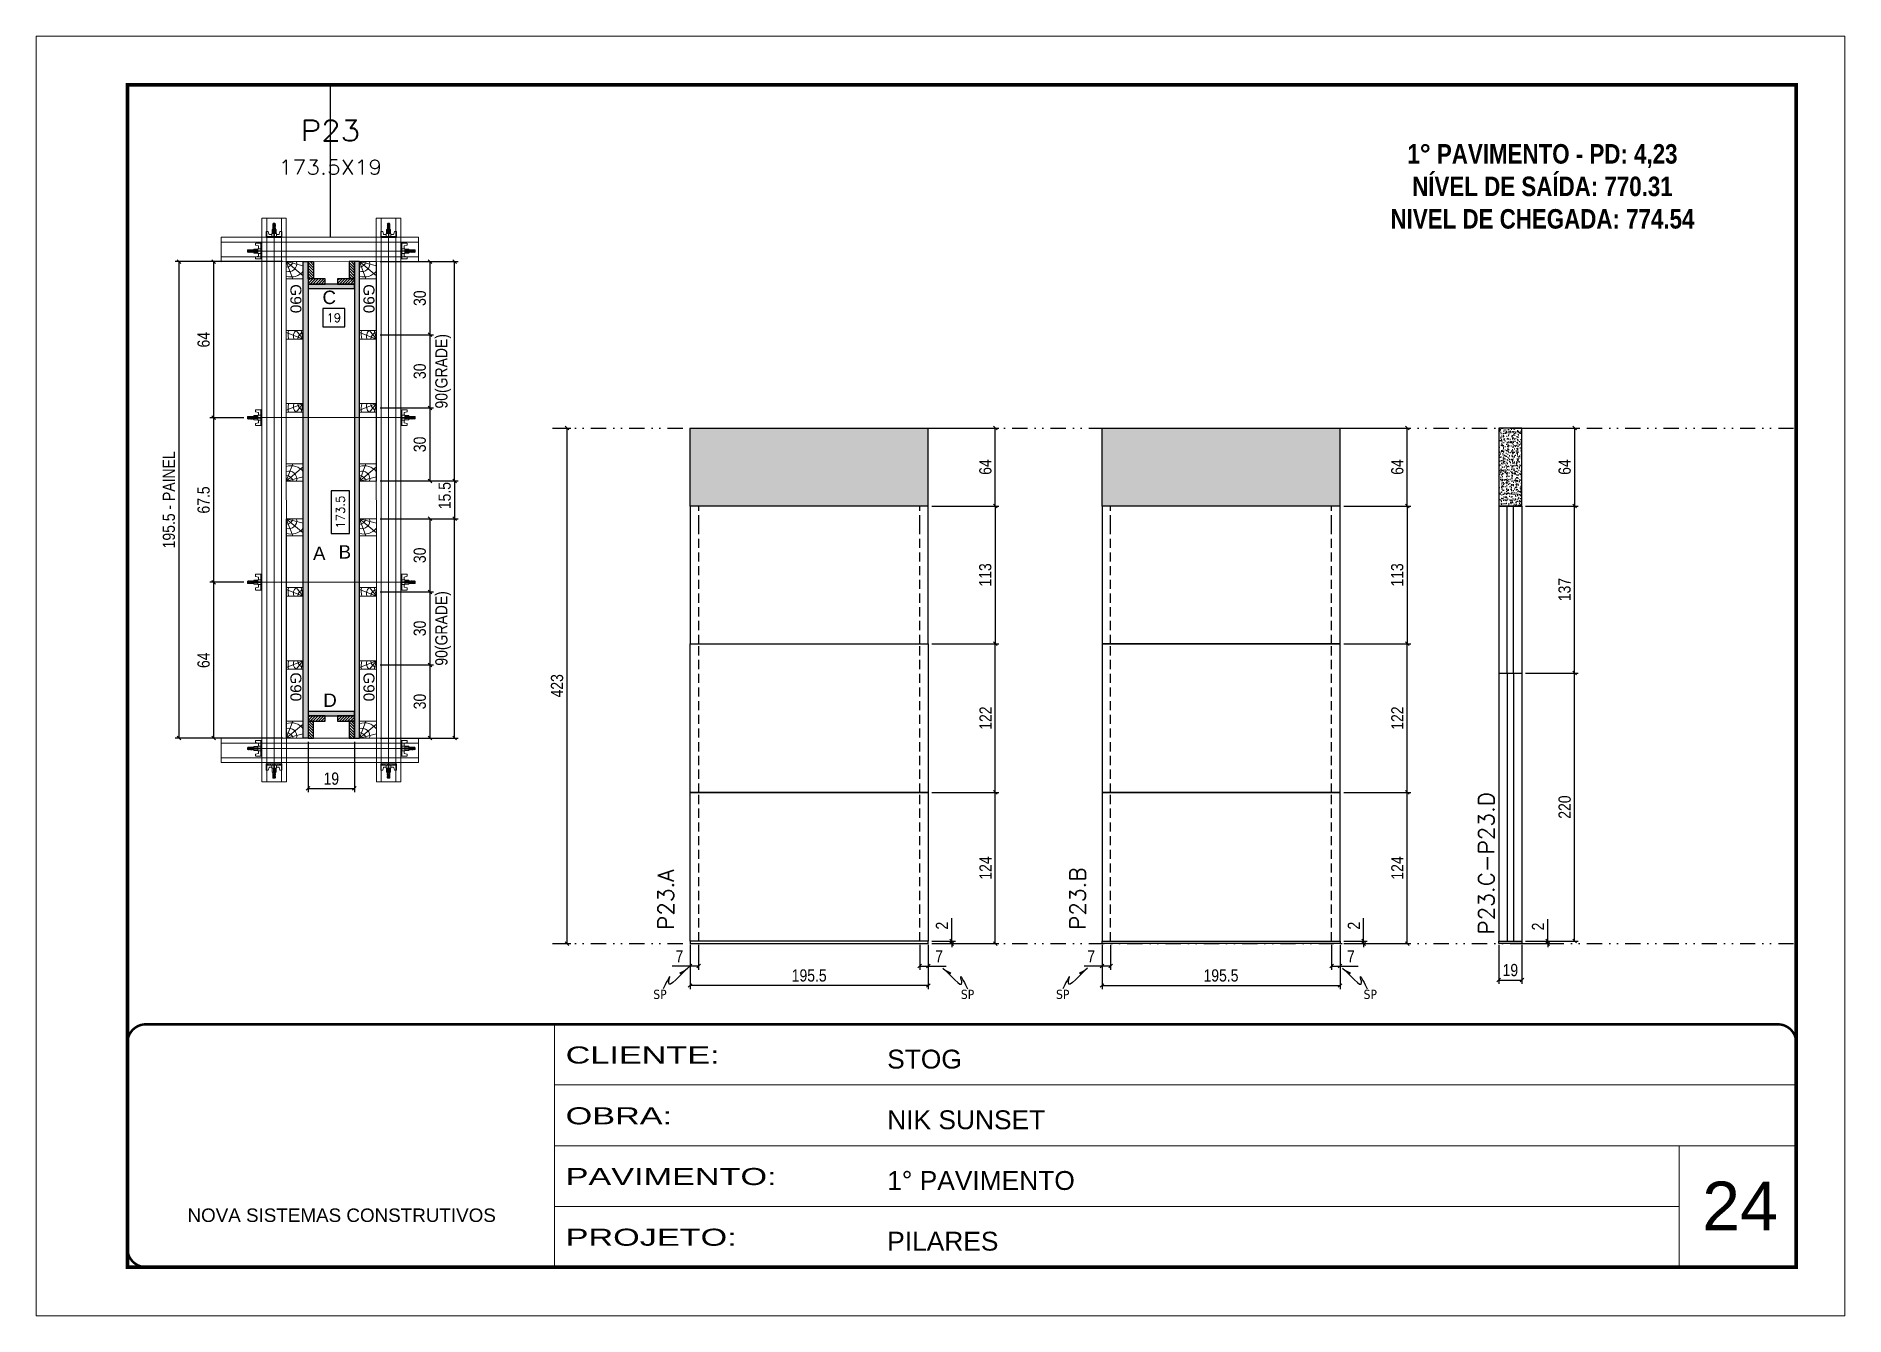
# Model space of a CAD drawing. Header units: millimetres. Extents: x 787 to 8287, y -592 to 17063.
# Drawn here: x 6194 to 7679, y 5151 to 6201 of the extents above; entities that cross this region are included whole.
import ezdxf
from ezdxf.enums import TextEntityAlignment as Align

# ---------------------------------------------------------------- set-up
doc = ezdxf.new("R2010")
doc.units = ezdxf.units.MM
for name, pattern in [('CONTINUO', [0]), ('DASHED', [0.75, 0.5, -0.25]), ('DIVIDE2', [0.625, 0.25, -0.125, 0, -0.125, 0, -0.125]), ('HIDDEN', [0.375, 0.25, -0.125])]:
    doc.linetypes.add(name, pattern=pattern)
for name, color, linetype, lineweight in [('CARIMBO', 255, 'Continuous', 9), ('Folhas', 255, 'Continuous', 9), ('Hachura', 251, 'Continuous', 9), ('Madeira', 126, 'Continuous', 18), ('Perfil Metálico', 224, 'Continuous', 18), ('SARRAFO DE PRESSAO', 251, 'DASHED', 9), ('Texto Seção', 7, 'Continuous', 15)]:
    doc.layers.add(name, color=color, linetype=linetype, lineweight=lineweight)
for name, color, linetype in [('CHAPA', 1, 'Continuous'), ('COTA', 241, 'Continuous'), ('Cota Seção (2x)', 241, 'Continuous'), ('MEIO_PONT', 93, 'Continuous'), ('NOMENCLATURA', 7, 'Continuous'), ('Nível', 160, 'Continuous'), ('Painéis', 200, 'Continuous'), ('SARR_2.2x7', 40, 'Continuous'), ('SARRAFO', 251, 'Continuous'), ('Sarrafo de Pressão', 42, 'HIDDEN'), ('texto', 7, 'Continuous'), ('Texto de Titulo', 7, 'Continuous'), ('Texto Qtd Sarr', 242, 'Continuous'), ('TEXTO_GERAL', 7, 'Continuous')]:
    doc.layers.add(name, color=color, linetype=linetype)
doc.styles.add('ARIAL', font='arial.ttf')
doc.styles.add('COTA TECNICA', font='techl___.ttf', dxfattribs={"height": 10})
doc.styles.add('COTA TECNICA 2X', font='techl___.ttf', dxfattribs={"height": 10})
doc.styles.add('COTA TECNICA-50', font='techl___.ttf', dxfattribs={"height": 10})
doc.styles.add('REGUA-120', font='ROMANS.shx', dxfattribs={"height": 15})
doc.styles.add('ROMANC', font='techb___.ttf', dxfattribs={"height": 2.5})
doc.styles.add('ROMANS', font='romans.shx')
doc.styles.add('SANSSERIF', font='sas_____.pfb')
doc.styles.get("Standard").update_dxf_attribs({"font": 'arial.ttf'})
doc.styles.add('Tecnologia', font='')
doc.styles.get('Tecnologia').set_extended_font_data('Forgotten Futurist')
doc.dimstyles.new('COTA PAINEL-50', dxfattribs={"dimtxt": 10, "dimasz": 3, "dimexe": 3, "dimexo": 3, "dimgap": 3, "dimtad": 1, "dimdec": 1, "dimzin": 12, "dimdsep": 46, "dimtxsty": 'COTA TECNICA-50', "dimblk1": 'OBLIQUE', "dimblk2": 'OBLIQUE', "dimsah": 1, "dimcen": 0.9, "dimclrd": 4, "dimclre": 4, "dimclrt": 240, "dimadec": 1, "dimazin": 3, "dimtfac": 1, "dimtdec": 1, "dimtmove": 0, "dimatfit": 3, "dimfxl": 0, "dimtolj": 1, "dimtzin": 12, "dimarcsym": 0})
doc.dimstyles.new('PAINEL', dxfattribs={"dimtxt": 10, "dimasz": 3, "dimexe": 3, "dimexo": 3, "dimgap": 3, "dimtad": 1, "dimdec": 1, "dimzin": 12, "dimdsep": 46, "dimtxsty": 'COTA TECNICA', "dimblk1": 'OBLIQUE', "dimblk2": 'OBLIQUE', "dimsah": 1, "dimcen": 0.9, "dimclrd": 4, "dimclre": 4, "dimclrt": 240, "dimadec": 1, "dimazin": 3, "dimtfac": 1, "dimtdec": 1, "dimtmove": 0, "dimatfit": 3, "dimfxl": 0, "dimtolj": 1, "dimtzin": 12, "dimarcsym": 0})
doc.dimstyles.new('SECAO PILAR', dxfattribs={"dimtxt": 10, "dimasz": 3, "dimexe": 3, "dimexo": 3, "dimgap": 3, "dimtad": 1, "dimdec": 1, "dimlfac": 0.5, "dimzin": 12, "dimdsep": 46, "dimtxsty": 'COTA TECNICA 2X', "dimblk1": 'OBLIQUE', "dimblk2": 'OBLIQUE', "dimsah": 1, "dimcen": 0.9, "dimclrd": 256, "dimclre": 256, "dimclrt": 256, "dimadec": 1, "dimazin": 3, "dimtfac": 1, "dimtdec": 1, "dimtmove": 0, "dimatfit": 3, "dimfxl": 0, "dimtolj": 1, "dimtzin": 12, "dimarcsym": 0})
doc.dimstyles.new('SECÇÃO 2', dxfattribs={"dimtxt": 7, "dimasz": 6, "dimexe": 0.18, "dimexo": 2, "dimgap": -4, "dimtad": 3, "dimdec": 1, "dimlfac": 0.5, "dimzin": 12, "dimdsep": 46, "dimtxsty": 'ROMANS', "dimblk": 'ARCHTICK', "dimcen": 0.09, "dimse1": 1, "dimse2": 1, "dimsd1": 1, "dimsd2": 1, "dimclrd": 180, "dimclre": 5, "dimclrt": 1, "dimadec": 0, "dimazin": 3, "dimtfac": 1, "dimtdec": 1, "dimtofl": 0, "dimtmove": 0, "dimatfit": 3, "dimldrblk": 'ARCHTICK', "dimfxl": 0, "dimtolj": 1, "dimtzin": 0, "dimarcsym": 0})
doc.dimstyles.get("Standard").update_dxf_attribs({"dimtxt": 0.18, "dimasz": 0.18, "dimexe": 0.18, "dimexo": 0.0625, "dimgap": 0.09, "dimtad": 0, "dimtih": 1, "dimtoh": 1, "dimdec": 4, "dimzin": 0, "dimdsep": 46, "dimtxsty": 'Standard', "dimcen": 0.09, "dimadec": 0, "dimazin": 0, "dimtfac": 1, "dimtdec": 4, "dimtofl": 0, "dimtmove": 0, "dimatfit": 3, "dimfxl": 0, "dimtolj": 1, "dimtzin": 0, "dimarcsym": 0})
pattern_1 = [(135, (-16474.0692, 15140.2137), (-1.12253202, -1.12253202), [])]

msp = doc.modelspace()

# ---------------------------------------------------------------- texts
at = {"layer": 'CARIMBO', "style": 'ARIAL'}
msp.add_text('24', height=40, dxfattribs=at).set_placement((7561.86, 5221.41))
at = {"layer": 'NOMENCLATURA', "color": 2, "insert": (7430.74, 6139.4), "char_height": 16, "attachment_point": 2, "style": 'ROMANC'}
msp.add_mtext_dynamic_manual_height_columns('\\P1° PAVIMENTO - PD: 4,23\\PNÍVEL DE SAÍDA: 770.31\\PNIVEL DE CHEGADA: 774.54', width=328.3607, gutter_width=1, heights=[0], dxfattribs=at)
at = {"layer": 'texto', "color": 0, "char_height": 7.5, "attachment_point": 5}
for insert in [(6706.17, 5415), (6958.7, 5415), (7036.85, 5415), (7289.38, 5415)]:
    msp.add_mtext('{\\fTahoma|b0|i0|c0|p34;\\C4;SP}', dxfattribs=dict(at, insert=insert))
at = {"layer": 'Texto Seção', "char_height": 13, "width": 285.3299, "attachment_point": 7, "rotation": 90, "style": 'REGUA-120'}
for s, insert in [('P23.C-P23.D', (7391.15, 5464.09)), ('P23.A', (6717.48, 5467.93)), ('P23.B', (7055.63, 5467.93))]:
    msp.add_mtext(s, dxfattribs=dict(at, insert=insert))
at = {"layer": 'TEXTO_GERAL', "color": 0, "linetype": 'Continuous', "style": 'SANSSERIF'}
for p in [(6407.23, 5997.76), (6467.23, 5997.76), (6407.23, 5679.23), (6467.23, 5679.23)]:
    msp.add_text('G90', height=9, rotation=270, dxfattribs=at).set_placement(p, align=Align.MIDDLE_LEFT)
at = {"layer": 'TEXTO_GERAL', "style": 'ARIAL'}
for s, p in [('C', (6434.62, 5986.98)), ('A', (6426.42, 5776.92)), ('B', (6447.44, 5778.07)), ('D', (6435.27, 5656.38))]:
    msp.add_text(s, height=11, dxfattribs=at).set_placement(p, align=Align.MIDDLE_CENTER)

# ---------------------------------------------------------------- blocks, each defined once
blk = doc.blocks.new('9999999999')
at = {"color": 30, "linetype": 'CONTINUO'}
for p, q in [((98564.6, 34230.2), (98564.6, 34429.4)), ((98564.6, 34379.6), (99584, 34379.6)), ((98564.6, 34329.8), (99488, 34329.8)), ((99584, 34329.8), (99488, 34329.8)), ((99488, 34329.8), (99488, 34230.2)), ((98564.6, 34280), (99488, 34280))]:
    blk.add_line(p, q, dxfattribs=at)
at = {"color": 30, "linetype": 'CONTINUO', "const_width": 2}
blk.add_lwpolyline([(99584, 34230.2), (99584, 34414.4, 0.414214), (99569, 34429.4), (98229, 34429.4, 0.414214), (98214, 34414.4), (98214, 34245.2, 0.414214), (98229, 34230.2), (99584, 34230.2)], format="xyb", dxfattribs=at)
at = {"layer": 'Folhas'}
blk.add_lwpolyline([(98139, 34190.2), (99624, 34190.2), (99624, 35240.2), (98139, 35240.2)], close=True, dxfattribs=at)
at = {"layer": 'Folhas', "color": 30, "const_width": 3}
blk.add_lwpolyline([(98214, 34230.2), (99584, 34230.2), (99584, 35200.2), (98214, 35200.2)], close=True, dxfattribs=at)
at = {"color": 7, "linetype": 'Continuous', "ltscale": 5, "style": 'ARIAL'}
for s, height, p in [('STOG', 15.48, (98837.7, 34393.1)), ('NIK SUNSET', 15.48, (98837.7, 34343.3)), ('1° PAVIMENTO', 15.483, (98837.7, 34293.5)), ('NOVA SISTEMAS CONSTRUTIVOS', 11.059, (98263.2, 34267.2)), ('PILARES', 15.48, (98837.7, 34243.7))]:
    blk.add_text(s, height=height, dxfattribs=at).set_placement(p)
at = {"layer": 'Folhas', "color": 7, "style": 'Tecnologia', "width": 1.5}
for s, p in [('CLIENTE:', (98573.7, 34397.2)), ('OBRA:', (98573.7, 34347.3)), ('PAVIMENTO:', (98573.7, 34297.5)), ('PROJETO:', (98573.7, 34247.7))]:
    blk.add_text(s, height=14, dxfattribs=at).set_placement(p)
blk = doc.blocks.new('*D106')
at = {"layer": 'Cota Seção (2x)', "color": 180, "lineweight": -2}
for p, q in [((6447.4, 5977.7), (6429.4, 5977.7)), ((6429.4, 5977.7), (6429.4, 5962.7)), ((6447.4, 5962.7), (6447.4, 5977.7)), ((6429.4, 5962.7), (6447.4, 5962.7))]:
    blk.add_line(p, q, dxfattribs=at)
at = {"layer": 'Defpoints', "color": 0}
for p in [(6417.3, 5976.9), (6455.3, 5976.9), (6417.3, 5958.7)]:
    blk.add_point(p, dxfattribs=at)
at = {"layer": 'Cota Seção (2x)', "color": 1, "insert": (6438.4, 5970.2), "char_height": 7, "attachment_point": 5, "style": 'ROMANS'}
blk.add_mtext('\\A1;19', dxfattribs=at)
blk = doc.blocks.new('_ArchTick')
at = {"color": 0, "linetype": 'ByBlock', "const_width": 0.15}
blk.add_lwpolyline([(-0.5, -0.5), (0.5, 0.5)], dxfattribs=at)
blk = doc.blocks.new('*D107')
at = {"layer": 'Cota Seção (2x)', "color": 180, "lineweight": -2}
for p, q in [((6451.3, 5828.2), (6436.3, 5828.2)), ((6436.3, 5828.2), (6436.3, 5793.2)), ((6451.3, 5793.2), (6451.3, 5828.2)), ((6436.3, 5793.2), (6451.3, 5793.2))]:
    blk.add_line(p, q, dxfattribs=at)
at = {"layer": 'Defpoints', "color": 0}
for p in [(6417.3, 5994.3), (6417.3, 5647.3), (6455.3, 5647.3)]:
    blk.add_point(p, dxfattribs=at)
at = {"layer": 'Cota Seção (2x)', "color": 1, "insert": (6443.8, 5810.7), "char_height": 7, "attachment_point": 5, "rotation": 90, "style": 'ROMANS'}
blk.add_mtext('\\A1;173.5', dxfattribs=at)
blk = doc.blocks.new('_Oblique')
at = {"color": 0, "linetype": 'ByBlock', "lineweight": -2}
blk.add_line((-0.5, -0.5), (0.5, 0.5), dxfattribs=at)
blk = doc.blocks.new('*D108')
at = {"layer": 'Cota Seção (2x)', "lineweight": -2}
for p, q in [((6396.3, 6016.3), (6308.2, 6016.3)), ((6311.2, 6016.3), (6311.2, 5625.3)), ((6396.4, 5625.3), (6308.2, 5625.3))]:
    blk.add_line(p, q, dxfattribs=at)
at = {"layer": 'Defpoints', "color": 0}
for p in [(6399.3, 6016.3), (6311.2, 5625.3), (6399.4, 5625.3)]:
    blk.add_point(p, dxfattribs=at)
at = {"layer": 'Cota Seção (2x)', "lineweight": -2, "xscale": 3, "yscale": 3, "zscale": 3}
for p, rotation in [((6311.2, 6016.3), 90), ((6311.2, 5625.3), 270)]:
    blk.add_blockref('_Oblique', p, dxfattribs=dict(at, rotation=rotation))
at = {"layer": 'Cota Seção (2x)', "insert": (6303, 5820.8), "char_height": 10, "attachment_point": 5, "rotation": 90, "style": 'COTA TECNICA 2X'}
blk.add_mtext('\\A1;195.5 - PAINEL', dxfattribs=at)
blk = doc.blocks.new('*D109')
at = {"layer": 'Cota Seção (2x)', "lineweight": -2}
for p, q in [((6396.3, 6016.3), (6336.6, 6016.3)), ((6339.6, 6016.3), (6339.6, 5888.2)), ((6364.6, 5888.2), (6336.6, 5888.2))]:
    blk.add_line(p, q, dxfattribs=at)
at = {"layer": 'Defpoints', "color": 0}
for p in [(6399.3, 6016.3), (6339.6, 5888.2), (6367.6, 5888.2)]:
    blk.add_point(p, dxfattribs=at)
at = {"layer": 'Cota Seção (2x)', "lineweight": -2, "xscale": 3, "yscale": 3, "zscale": 3}
for p, rotation in [((6339.6, 6016.3), 90), ((6339.6, 5888.2), 270)]:
    blk.add_blockref('_Oblique', p, dxfattribs=dict(at, rotation=rotation))
at = {"layer": 'Cota Seção (2x)', "insert": (6331.5, 5952.2), "char_height": 10, "attachment_point": 5, "rotation": 90, "style": 'COTA TECNICA 2X'}
blk.add_mtext('\\A1;64', dxfattribs=at)
blk = doc.blocks.new('*D110')
at = {"layer": 'Cota Seção (2x)', "lineweight": -2}
for p, q in [((6364.6, 5753.2), (6336.6, 5753.2)), ((6339.6, 5753.2), (6339.6, 5625.3)), ((6396.3, 5625.3), (6336.6, 5625.3))]:
    blk.add_line(p, q, dxfattribs=at)
at = {"layer": 'Defpoints', "color": 0}
for p in [(6367.6, 5753.2), (6339.6, 5625.3), (6399.3, 5625.3)]:
    blk.add_point(p, dxfattribs=at)
at = {"layer": 'Cota Seção (2x)', "lineweight": -2, "xscale": 3, "yscale": 3, "zscale": 3}
for p, rotation in [((6339.6, 5753.2), 90), ((6339.6, 5625.3), 270)]:
    blk.add_blockref('_Oblique', p, dxfattribs=dict(at, rotation=rotation))
at = {"layer": 'Cota Seção (2x)', "insert": (6331.5, 5689.2), "char_height": 10, "attachment_point": 5, "rotation": 90, "style": 'COTA TECNICA 2X'}
blk.add_mtext('\\A1;64', dxfattribs=at)
blk = doc.blocks.new('titulo1')
at = {"layer": 'Defpoints', "color": 252, "linetype": 'HIDDEN', "ltscale": 2}
blk.add_line((0, 0), (0, 125), dxfattribs=at)
at = {"layer": 'Defpoints', "style": 'ROMANS', "oblique": 15}
blk.add_attdef('FOLHA', text='', height=10, dxfattribs=at).set_placement((0, 15.6), align=Align.MIDDLE_CENTER)
at = {"layer": 'Texto Qtd Sarr', "color": 3, "style": 'ROMANS', "oblique": 15}
for tag, height, p in [('TITULO', 17, (0, 71.4)), ('SEÇÃO', 12, (0, 41.5))]:
    blk.add_attdef(tag, text='', height=height, dxfattribs=at).set_placement(p, align=Align.MIDDLE_CENTER)
blk = doc.blocks.new('C')
at = {"layer": 'Hachura', "color": 0}
for p, q in [((0, 3.22), (0, -3.22)), ((0.45, 3.22), (0, 3.22)), ((0.46, 3.16), (0, 3.16)), ((0.46, 3.05), (0, 3.05)), ((0.46, 2.88), (0, 2.88)), ((0, 2.75), (0, -1.16)), ((0.46, 2.65), (0, 2.65)), ((0.46, 2.23), (0, 2.23)), ((0.46, 1.51), (0, 1.51)), ((0.39, 0.49), (0.17, 0.49)), ((0.45, -3.23), (0.45, 3.22)), ((0.45, 3.22), (2.58, 3.22)), ((1.74, 0.97), (0.45, 0.97)), ((1.45, 0.1), (0.45, 0.1)), ((1.35, 1.94), (1.35, 0.96)), ((2.58, 2.39), (1.47, 2.09)), ((1.74, -0.97), (1.74, 0.97)), ((1.74, 0.97), (1.74, 0.84)), ((1.74, 0.97), (1.74, 0.84)), ((1.74, 0.84), (3.35, 0.84)), ((3.35, 0.45), (1.74, 0.45)), ((2.58, 3.22), (2.58, 2.39)), ((3.32, 0.84), (3.32, -0.84)), ((3.35, 0.84), (3.35, -0.84)), ((3.68, 0.45), (3.35, 0.45)), ((3.84, -0.52), (3.35, 0.45)), ((3.35, 0.06), (3.67, -0.57)), ((3.68, 0.45), (4.16, -0.52)), ((3.72, 0.5), (4.25, -0.57)), ((4.37, -0.55), (3.83, 0.53)), ((4.15, 0.45), (3.93, 0.45)), ((4.42, -0.52), (3.93, 0.45)), ((4.15, 0.45), (4.26, 0.45)), ((4.26, 0.45), (4.74, -0.52)), ((4.3, 0.5), (4.83, -0.57)), ((4.95, -0.55), (4.41, 0.53)), ((4.51, 0.45), (4.84, 0.45)), ((5, -0.52), (4.51, 0.45)), ((4.84, 0.45), (5.32, -0.52)), ((4.88, 0.5), (5.41, -0.57)), ((5.53, -0.55), (4.99, 0.53)), ((5.58, -0.52), (5.09, 0.45)), ((5.42, 0.45), (5.09, 0.45)), ((5.58, -0.52), (5.09, 0.45)), ((5.42, 0.45), (5.74, -0.19)), ((5.46, 0.5), (5.74, -0.07)), ((5.74, 0.19), (5.57, 0.53)), ((5.74, 0.32), (5.68, 0.45)), ((5.68, 0.45), (5.74, 0.45)), ((5.74, 0.45), (5.9, 0.29)), ((5.74, 0.45), (5.74, -0.52)), ((5.9, -0.36), (5.9, 0.29)), ((0.45, 0), (0, 0)), ((0.46, -1.52), (0, -1.52)), ((0.46, -2.23), (0, -2.23)), ((0.46, -2.65), (0, -2.65)), ((0.46, -2.88), (0, -2.88)), ((0.46, -3.05), (0, -3.05)), ((0.46, -3.16), (0, -3.16)), ((0, -3.22), (2.57, -3.22)), ((0.08, -0.48), (0.29, -0.48)), ((0.29, -0.48), (0.4, -0.48)), ((0.45, 0), (0.45, -0.97)), ((0.45, -0.16), (1.45, -0.16)), ((0.45, -0.65), (0.45, -0.32)), ((0.45, -3.23), (0.45, -0.65)), ((0.45, -0.97), (1.74, -0.97)), ((1.35, -1.94), (1.35, -0.97)), ((2.58, -2.39), (1.47, -2.1)), ((3.35, -0.32), (1.74, -0.32)), ((3.35, -0.84), (1.74, -0.84)), ((2.58, -3.23), (2.58, -2.39)), ((3.35, -0.07), (3.58, -0.52)), ((3.35, -0.52), (3.58, -0.52)), ((3.84, -0.52), (4.16, -0.52)), ((4.42, -0.52), (4.74, -0.52)), ((4.63, -0.52), (4.74, -0.52)), ((5, -0.52), (5.32, -0.52)), ((5.58, -0.52), (5.74, -0.52)), ((5.74, -0.52), (5.9, -0.36)), ((5.74, -0.52), (5.74, -0.52))]:
    blk.add_line(p, q, dxfattribs=at)
for centre, radius, start, end in [((1.52, 1.94), 0.161, 104.74356, 180), ((1.44, -0.03), 0.129, 272.69497, 87.30503), ((3.81, 0.39), 0.143, 25.56881, 154.43119), ((4.39, 0.39), 0.143, 25.56881, 154.43119), ((4.97, 0.39), 0.143, 25.56881, 154.43119), ((5.55, 0.39), 0.143, 25.56881, 154.43119), ((0.17, -0.37), 0.174, 221.74404, 317.85924), ((1.52, -1.94), 0.161, 180, 255.25644), ((3.71, -0.4), 0.174, 222.14076, 318.25596), ((4.29, -0.4), 0.174, 222.14076, 318.25596), ((4.87, -0.4), 0.174, 222.14076, 318.25596), ((5.45, -0.4), 0.174, 222.14076, 318.25596), ((5.61, -0.4), 0.174, 317.85924, 318.25596)]:
    blk.add_arc(centre, radius, start, end, dxfattribs=at)
blk = doc.blocks.new('*D1153')
at = {"layer": 'Cota Seção (2x)', "lineweight": -2}
for p, q in [((6364.6, 5888.2), (6336.6, 5888.2)), ((6339.6, 5888.2), (6339.6, 5753.2)), ((6364.6, 5753.2), (6336.6, 5753.2))]:
    blk.add_line(p, q, dxfattribs=at)
at = {"layer": 'Defpoints', "color": 0}
for p in [(6367.6, 5888.2), (6339.6, 5753.2), (6367.6, 5753.2)]:
    blk.add_point(p, dxfattribs=at)
at = {"layer": 'Cota Seção (2x)', "lineweight": -2, "xscale": 3, "yscale": 3, "zscale": 3}
for p, rotation in [((6339.6, 5888.2), 90), ((6339.6, 5753.2), 270)]:
    blk.add_blockref('_Oblique', p, dxfattribs=dict(at, rotation=rotation))
at = {"layer": 'Cota Seção (2x)', "insert": (6331.5, 5820.7), "char_height": 10, "attachment_point": 5, "rotation": 90, "style": 'COTA TECNICA 2X'}
blk.add_mtext('\\A1;67.5', dxfattribs=at)
blk = doc.blocks.new('*D85')
at = {"layer": 'Cota Seção (2x)', "lineweight": -2}
for p, q in [((6476.3, 5805.3), (6520.3, 5805.3)), ((6517.3, 5805.3), (6517.3, 5745.3)), ((6476.3, 5745.3), (6520.3, 5745.3))]:
    blk.add_line(p, q, dxfattribs=at)
at = {"layer": 'Defpoints', "color": 0}
for p in [(6473.3, 5805.3), (6473.3, 5745.3), (6517.3, 5745.3)]:
    blk.add_point(p, dxfattribs=at)
at = {"layer": 'Cota Seção (2x)', "lineweight": -2, "xscale": 3, "yscale": 3, "zscale": 3}
for p, rotation in [((6517.3, 5805.3), 90), ((6517.3, 5745.3), 270)]:
    blk.add_blockref('_Oblique', p, dxfattribs=dict(at, rotation=rotation))
at = {"layer": 'Cota Seção (2x)', "insert": (6509, 5775.3), "char_height": 10, "attachment_point": 5, "rotation": 90, "style": 'COTA TECNICA 2X'}
blk.add_mtext('\\A1;30', dxfattribs=at)
blk = doc.blocks.new('*D86')
at = {"layer": 'Cota Seção (2x)', "lineweight": -2}
for p, q in [((6476.3, 5745.3), (6520.3, 5745.3)), ((6517.3, 5745.3), (6517.3, 5685.3)), ((6476.3, 5685.3), (6520.3, 5685.3))]:
    blk.add_line(p, q, dxfattribs=at)
at = {"layer": 'Defpoints', "color": 0}
for p in [(6473.3, 5745.3), (6473.3, 5685.3), (6517.3, 5685.3)]:
    blk.add_point(p, dxfattribs=at)
at = {"layer": 'Cota Seção (2x)', "lineweight": -2, "xscale": 3, "yscale": 3, "zscale": 3}
for p, rotation in [((6517.3, 5745.3), 90), ((6517.3, 5685.3), 270)]:
    blk.add_blockref('_Oblique', p, dxfattribs=dict(at, rotation=rotation))
at = {"layer": 'Cota Seção (2x)', "insert": (6509, 5715.3), "char_height": 10, "attachment_point": 5, "rotation": 90, "style": 'COTA TECNICA 2X'}
blk.add_mtext('\\A1;30', dxfattribs=at)
blk = doc.blocks.new('*D87')
at = {"layer": 'Cota Seção (2x)', "lineweight": -2}
for p, q in [((6476.3, 5685.3), (6520.3, 5685.3)), ((6517.3, 5685.3), (6517.3, 5625.3)), ((6476.3, 5625.3), (6520.3, 5625.3))]:
    blk.add_line(p, q, dxfattribs=at)
at = {"layer": 'Defpoints', "color": 0}
for p in [(6473.3, 5685.3), (6473.3, 5625.3), (6517.3, 5625.3)]:
    blk.add_point(p, dxfattribs=at)
at = {"layer": 'Cota Seção (2x)', "lineweight": -2, "xscale": 3, "yscale": 3, "zscale": 3}
for p, rotation in [((6517.3, 5685.3), 90), ((6517.3, 5625.3), 270)]:
    blk.add_blockref('_Oblique', p, dxfattribs=dict(at, rotation=rotation))
at = {"layer": 'Cota Seção (2x)', "insert": (6509, 5655.3), "char_height": 10, "attachment_point": 5, "rotation": 90, "style": 'COTA TECNICA 2X'}
blk.add_mtext('\\A1;30', dxfattribs=at)
blk = doc.blocks.new('*D1154')
at = {"layer": 'Cota Seção (2x)', "lineweight": -2}
for p, q in [((6476.3, 5805.3), (6540.5, 5805.3)), ((6537.5, 5625.3), (6537.5, 5805.3)), ((6476.3, 5625.3), (6540.5, 5625.3))]:
    blk.add_line(p, q, dxfattribs=at)
at = {"layer": 'Defpoints', "color": 0}
for p in [(6473.3, 5805.3), (6537.5, 5805.3), (6473.3, 5625.3)]:
    blk.add_point(p, dxfattribs=at)
at = {"layer": 'Cota Seção (2x)', "lineweight": -2, "xscale": 3, "yscale": 3, "zscale": 3}
for p, rotation in [((6537.5, 5805.3), 90), ((6537.5, 5625.3), 270)]:
    blk.add_blockref('_Oblique', p, dxfattribs=dict(at, rotation=rotation))
at = {"layer": 'Cota Seção (2x)', "insert": (6528.2, 5715.3), "char_height": 10, "attachment_point": 5, "rotation": 90, "style": 'COTA TECNICA 2X'}
blk.add_mtext('\\A1;90(GRADE)', dxfattribs=at)
blk = doc.blocks.new('*D1155')
at = {"layer": 'Cota Seção (2x)', "lineweight": -2}
for p, q in [((6417.3, 5622.3), (6417.3, 5581)), ((6455.3, 5622.3), (6455.3, 5581)), ((6417.3, 5584), (6455.3, 5584))]:
    blk.add_line(p, q, dxfattribs=at)
at = {"layer": 'Defpoints', "color": 0}
for p in [(6417.3, 5625.3), (6455.3, 5625.3), (6455.3, 5584)]:
    blk.add_point(p, dxfattribs=at)
at = {"layer": 'Cota Seção (2x)', "lineweight": -2, "xscale": 3, "yscale": 3, "zscale": 3, "rotation": 180}
blk.add_blockref('_Oblique', (6417.3, 5584), dxfattribs=at)
at = {"layer": 'Cota Seção (2x)', "lineweight": -2, "xscale": 3, "yscale": 3, "zscale": 3}
blk.add_blockref('_Oblique', (6455.3, 5584), dxfattribs=at)
at = {"layer": 'Cota Seção (2x)', "insert": (6436.3, 5592), "char_height": 10, "attachment_point": 5, "style": 'COTA TECNICA 2X'}
blk.add_mtext('\\A1;19', dxfattribs=at)
blk = doc.blocks.new('PONTALETE')
at = {"layer": 'Madeira'}
for q in [(2.71, 7), (7, 5.76), (7, 1.74)]:
    blk.add_line((0, 0), q, dxfattribs=at)
blk.add_lwpolyline([(0, 0), (7, 0), (7, 7), (0, 7)], close=True, dxfattribs=at)
for centre, radius, start, end in [((2.04, 0.06), 6.23, 37.28179, 109.09128), ((1.09, 0.9), 3.19, 343.60304, 109.98471), ((-0.21, -0.78), 3.09, 14.63219, 86.0383)]:
    blk.add_arc(centre, radius, start, end, dxfattribs=at)
blk = doc.blocks.new('MEIO PONTALETE')
at = {"layer": 'Madeira'}
for q in [(2.71, 7), (3.5, 2.88), (3.5, 0.87)]:
    blk.add_line((0, 0), q, dxfattribs=at)
blk.add_lwpolyline([(0, 0), (3.5, 0), (3.5, 7), (0, 7)], close=True, dxfattribs=at)
for centre, radius, start, end in [((2.04, 0.06), 6.23, 76.44987, 109.09128), ((1.09, 0.9), 3.19, 40.90626, 109.98471), ((-0.21, -0.78), 3.09, 14.63219, 86.0383)]:
    blk.add_arc(centre, radius, start, end, dxfattribs=at)
blk = doc.blocks.new('*D88')
at = {"layer": 'Cota Seção (2x)', "lineweight": -2}
for p, q in [((6476.3, 6016.3), (6520.3, 6016.3)), ((6517.3, 6016.3), (6517.3, 5956.3)), ((6476.3, 5956.3), (6520.3, 5956.3))]:
    blk.add_line(p, q, dxfattribs=at)
at = {"layer": 'Defpoints', "color": 0}
for p in [(6473.3, 6016.3), (6473.3, 5956.3), (6517.3, 5956.3)]:
    blk.add_point(p, dxfattribs=at)
at = {"layer": 'Cota Seção (2x)', "lineweight": -2, "xscale": 3, "yscale": 3, "zscale": 3}
for p, rotation in [((6517.3, 6016.3), 90), ((6517.3, 5956.3), 270)]:
    blk.add_blockref('_Oblique', p, dxfattribs=dict(at, rotation=rotation))
at = {"layer": 'Cota Seção (2x)', "insert": (6509, 5986.3), "char_height": 10, "attachment_point": 5, "rotation": 90, "style": 'COTA TECNICA 2X'}
blk.add_mtext('\\A1;30', dxfattribs=at)
blk = doc.blocks.new('*D89')
at = {"layer": 'Cota Seção (2x)', "lineweight": -2}
for p, q in [((6476.3, 5956.3), (6520.3, 5956.3)), ((6517.3, 5956.3), (6517.3, 5896.3)), ((6476.3, 5896.3), (6520.3, 5896.3))]:
    blk.add_line(p, q, dxfattribs=at)
at = {"layer": 'Defpoints', "color": 0}
for p in [(6473.3, 5956.3), (6473.3, 5896.3), (6517.3, 5896.3)]:
    blk.add_point(p, dxfattribs=at)
at = {"layer": 'Cota Seção (2x)', "lineweight": -2, "xscale": 3, "yscale": 3, "zscale": 3}
for p, rotation in [((6517.3, 5956.3), 90), ((6517.3, 5896.3), 270)]:
    blk.add_blockref('_Oblique', p, dxfattribs=dict(at, rotation=rotation))
at = {"layer": 'Cota Seção (2x)', "insert": (6509, 5926.3), "char_height": 10, "attachment_point": 5, "rotation": 90, "style": 'COTA TECNICA 2X'}
blk.add_mtext('\\A1;30', dxfattribs=at)
blk = doc.blocks.new('*D90')
at = {"layer": 'Cota Seção (2x)', "lineweight": -2}
for p, q in [((6476.3, 5896.3), (6520.3, 5896.3)), ((6517.3, 5896.3), (6517.3, 5836.3)), ((6476.3, 5836.3), (6520.3, 5836.3))]:
    blk.add_line(p, q, dxfattribs=at)
at = {"layer": 'Defpoints', "color": 0}
for p in [(6473.3, 5896.3), (6473.3, 5836.3), (6517.3, 5836.3)]:
    blk.add_point(p, dxfattribs=at)
at = {"layer": 'Cota Seção (2x)', "lineweight": -2, "xscale": 3, "yscale": 3, "zscale": 3}
for p, rotation in [((6517.3, 5896.3), 90), ((6517.3, 5836.3), 270)]:
    blk.add_blockref('_Oblique', p, dxfattribs=dict(at, rotation=rotation))
at = {"layer": 'Cota Seção (2x)', "insert": (6509, 5866.3), "char_height": 10, "attachment_point": 5, "rotation": 90, "style": 'COTA TECNICA 2X'}
blk.add_mtext('\\A1;30', dxfattribs=at)
blk = doc.blocks.new('*D91')
at = {"layer": 'Cota Seção (2x)', "lineweight": -2}
for p, q in [((6476.3, 6016.3), (6540.5, 6016.3)), ((6537.5, 5836.3), (6537.5, 6016.3)), ((6476.3, 5836.3), (6540.5, 5836.3))]:
    blk.add_line(p, q, dxfattribs=at)
at = {"layer": 'Defpoints', "color": 0}
for p in [(6473.3, 6016.3), (6537.5, 6016.3), (6473.3, 5836.3)]:
    blk.add_point(p, dxfattribs=at)
at = {"layer": 'Cota Seção (2x)', "lineweight": -2, "xscale": 3, "yscale": 3, "zscale": 3}
for p, rotation in [((6537.5, 6016.3), 90), ((6537.5, 5836.3), 270)]:
    blk.add_blockref('_Oblique', p, dxfattribs=dict(at, rotation=rotation))
at = {"layer": 'Cota Seção (2x)', "insert": (6528.2, 5926.3), "char_height": 10, "attachment_point": 5, "rotation": 90, "style": 'COTA TECNICA 2X'}
blk.add_mtext('\\A1;90(GRADE)', dxfattribs=at)
blk = doc.blocks.new('*D1156')
at = {"layer": 'Cota Seção (2x)', "lineweight": -2}
for p, q in [((6476.3, 5836.3), (6540.5, 5836.3)), ((6537.5, 5836.3), (6537.5, 5805.3)), ((6476.3, 5805.3), (6540.5, 5805.3))]:
    blk.add_line(p, q, dxfattribs=at)
at = {"layer": 'Defpoints', "color": 0}
for p in [(6473.3, 5836.3), (6473.3, 5805.3), (6537.5, 5805.3)]:
    blk.add_point(p, dxfattribs=at)
at = {"layer": 'Cota Seção (2x)', "lineweight": -2, "xscale": 3, "yscale": 3, "zscale": 3}
for p, rotation in [((6537.5, 5836.3), 90), ((6537.5, 5805.3), 270)]:
    blk.add_blockref('_Oblique', p, dxfattribs=dict(at, rotation=rotation))
at = {"layer": 'Cota Seção (2x)', "insert": (6529.4, 5824.3), "char_height": 10, "attachment_point": 5, "rotation": 90, "style": 'COTA TECNICA 2X'}
blk.add_mtext('\\A1;15.5', dxfattribs=at)
blk = doc.blocks.new('*D1323')
at = {"layer": 'COTA', "color": 4, "lineweight": -2}
for p, q in [((6621, 5879.7), (6632.9, 5879.7)), ((6629.9, 5456.7), (6629.9, 5879.7)), ((6621, 5456.7), (6632.9, 5456.7))]:
    blk.add_line(p, q, dxfattribs=at)
at = {"layer": 'Defpoints', "color": 0}
for p in [(6618, 5879.7), (6629.9, 5879.7), (6618, 5456.7)]:
    blk.add_point(p, dxfattribs=at)
at = {"layer": 'COTA', "color": 4, "lineweight": -2, "xscale": 3, "yscale": 3, "zscale": 3}
for p, rotation in [((6629.9, 5879.7), 90), ((6629.9, 5456.7), 270)]:
    blk.add_blockref('_Oblique', p, dxfattribs=dict(at, rotation=rotation))
at = {"layer": 'COTA', "color": 240, "insert": (6621.7, 5668.2), "char_height": 10, "attachment_point": 5, "rotation": 90, "style": 'COTA TECNICA-50'}
blk.add_mtext('\\A1;423', dxfattribs=at)
blk = doc.blocks.new('*D641')
at = {"layer": 'COTA', "color": 4, "lineweight": -2}
for p, q in [((6730.9, 5455.7), (6730.9, 5419.3)), ((6926.4, 5455.7), (6926.4, 5419.3)), ((6926.4, 5422.3), (6730.9, 5422.3))]:
    blk.add_line(p, q, dxfattribs=at)
at = {"layer": 'Defpoints', "color": 0}
for p in [(6730.9, 5458.7), (6926.4, 5458.7), (6730.9, 5422.3)]:
    blk.add_point(p, dxfattribs=at)
at = {"layer": 'COTA', "color": 4, "lineweight": -2, "xscale": 3, "yscale": 3, "zscale": 3, "rotation": 180}
blk.add_blockref('_Oblique', (6730.9, 5422.3), dxfattribs=at)
at = {"layer": 'COTA', "color": 4, "lineweight": -2, "xscale": 3, "yscale": 3, "zscale": 3}
blk.add_blockref('_Oblique', (6926.4, 5422.3), dxfattribs=at)
at = {"layer": 'COTA', "color": 240, "insert": (6828.7, 5430.5), "char_height": 10, "attachment_point": 5, "style": 'COTA TECNICA'}
blk.add_mtext('\\A1;195.5', dxfattribs=at)
blk = doc.blocks.new('*D642')
at = {"layer": 'COTA', "color": 4, "lineweight": -2}
for p, q in [((6919.4, 5455.7), (6919.4, 5435.2)), ((6926.4, 5453.7), (6926.4, 5435.2)), ((6919.4, 5438.2), (6926.4, 5438.2)), ((6926.4, 5438.2), (6941.2, 5438.2))]:
    blk.add_line(p, q, dxfattribs=at)
at = {"layer": 'Defpoints', "color": 0}
for p in [(6919.4, 5458.7), (6926.4, 5456.7), (6926.4, 5438.2)]:
    blk.add_point(p, dxfattribs=at)
at = {"layer": 'COTA', "color": 4, "lineweight": -2, "xscale": 3, "yscale": 3, "zscale": 3, "rotation": 180}
blk.add_blockref('_Oblique', (6919.4, 5438.2), dxfattribs=at)
at = {"layer": 'COTA', "color": 4, "lineweight": -2, "xscale": 3, "yscale": 3, "zscale": 3}
blk.add_blockref('_Oblique', (6926.4, 5438.2), dxfattribs=at)
at = {"layer": 'COTA', "color": 240, "insert": (6935.3, 5446.2), "char_height": 10, "attachment_point": 5, "style": 'COTA TECNICA-50'}
blk.add_mtext('\\A1;7', dxfattribs=at)
blk = doc.blocks.new('*D643')
at = {"layer": 'COTA', "color": 4, "lineweight": -2}
for p, q in [((6730.9, 5453.7), (6730.9, 5435.2)), ((6737.9, 5455.7), (6737.9, 5435.2)), ((6730.9, 5438.2), (6716.2, 5438.2)), ((6737.9, 5438.2), (6730.9, 5438.2))]:
    blk.add_line(p, q, dxfattribs=at)
at = {"layer": 'Defpoints', "color": 0}
for p in [(6730.9, 5456.7), (6737.9, 5458.7), (6730.9, 5438.2)]:
    blk.add_point(p, dxfattribs=at)
at = {"layer": 'COTA', "color": 4, "lineweight": -2, "xscale": 3, "yscale": 3, "zscale": 3, "rotation": 180}
blk.add_blockref('_Oblique', (6730.9, 5438.2), dxfattribs=at)
at = {"layer": 'COTA', "color": 4, "lineweight": -2, "xscale": 3, "yscale": 3, "zscale": 3}
blk.add_blockref('_Oblique', (6737.9, 5438.2), dxfattribs=at)
at = {"layer": 'COTA', "color": 240, "insert": (6722.1, 5446.2), "char_height": 10, "attachment_point": 5, "style": 'COTA TECNICA-50'}
blk.add_mtext('\\A1;7', dxfattribs=at)
blk = doc.blocks.new('*D644')
at = {"layer": 'COTA', "color": 4, "linetype": 'ByBlock', "lineweight": -2}
for p, q in [((6929.4, 5580.7), (6984.5, 5580.7)), ((6981.5, 5456.7), (6981.5, 5580.7)), ((6929.4, 5456.7), (6984.5, 5456.7))]:
    blk.add_line(p, q, dxfattribs=at)
at = {"layer": 'Defpoints', "color": 0, "linetype": 'ByBlock'}
for p in [(6926.4, 5580.7), (6981.5, 5580.7), (6926.4, 5456.7)]:
    blk.add_point(p, dxfattribs=at)
at = {"layer": 'COTA', "color": 4, "linetype": 'ByBlock', "lineweight": -2, "xscale": 3, "yscale": 3, "zscale": 3}
for p, rotation in [((6981.5, 5580.7), 90), ((6981.5, 5456.7), 270)]:
    blk.add_blockref('_Oblique', p, dxfattribs=dict(at, rotation=rotation))
at = {"layer": 'COTA', "color": 240, "linetype": 'ByBlock', "insert": (6973.5, 5518.7), "char_height": 10, "attachment_point": 5, "rotation": 90, "style": 'COTA TECNICA'}
blk.add_mtext('\\A1;124', dxfattribs=at)
blk = doc.blocks.new('*D645')
at = {"layer": 'COTA', "color": 4, "lineweight": -2}
for p, q in [((6945.7, 5458.7), (6945.7, 5477.5)), ((6929.4, 5458.7), (6948.7, 5458.7)), ((6929.4, 5456.7), (6948.7, 5456.7)), ((6945.7, 5456.7), (6945.7, 5458.7)), ((6945.7, 5456.7), (6945.7, 5453.7))]:
    blk.add_line(p, q, dxfattribs=at)
at = {"layer": 'Defpoints', "color": 0}
for p in [(6926.4, 5458.7), (6926.4, 5456.7), (6945.7, 5456.7)]:
    blk.add_point(p, dxfattribs=at)
at = {"layer": 'COTA', "color": 4, "lineweight": -2, "xscale": 3, "yscale": 3, "zscale": 3}
for p, rotation in [((6945.7, 5458.7), 270), ((6945.7, 5456.7), 90)]:
    blk.add_blockref('_Oblique', p, dxfattribs=dict(at, rotation=rotation))
at = {"layer": 'COTA', "color": 240, "insert": (6937.7, 5471.4), "char_height": 10, "attachment_point": 5, "rotation": 90, "style": 'COTA TECNICA-50'}
blk.add_mtext('\\A1;2', dxfattribs=at)
blk = doc.blocks.new('*D646')
at = {"layer": 'COTA', "color": 4, "linetype": 'ByBlock', "lineweight": -2}
for p, q in [((6929.4, 5580.7), (6984.5, 5580.7)), ((6981.5, 5456.7), (6981.5, 5580.7)), ((6929.4, 5456.7), (6984.5, 5456.7))]:
    blk.add_line(p, q, dxfattribs=at)
at = {"layer": 'Defpoints', "color": 0, "linetype": 'ByBlock'}
for p in [(6926.4, 5580.7), (6981.5, 5580.7), (6926.4, 5456.7)]:
    blk.add_point(p, dxfattribs=at)
at = {"layer": 'COTA', "color": 4, "linetype": 'ByBlock', "lineweight": -2, "xscale": 3, "yscale": 3, "zscale": 3}
for p, rotation in [((6981.5, 5580.7), 90), ((6981.5, 5456.7), 270)]:
    blk.add_blockref('_Oblique', p, dxfattribs=dict(at, rotation=rotation))
at = {"layer": 'COTA', "color": 240, "linetype": 'ByBlock', "insert": (6973.5, 5518.7), "char_height": 10, "attachment_point": 5, "rotation": 90, "style": 'COTA TECNICA'}
blk.add_mtext('\\A1;124', dxfattribs=at)
blk = doc.blocks.new('*D647')
at = {"layer": 'COTA', "color": 4, "lineweight": -2}
for p, q in [((6929.4, 5702.7), (6984.5, 5702.7)), ((6981.5, 5580.7), (6981.5, 5702.7)), ((6929.4, 5580.7), (6984.5, 5580.7))]:
    blk.add_line(p, q, dxfattribs=at)
at = {"layer": 'Defpoints', "color": 0}
for p in [(6926.4, 5702.7), (6981.5, 5702.7), (6926.4, 5580.7)]:
    blk.add_point(p, dxfattribs=at)
at = {"layer": 'COTA', "color": 4, "lineweight": -2, "xscale": 3, "yscale": 3, "zscale": 3}
for p, rotation in [((6981.5, 5702.7), 90), ((6981.5, 5580.7), 270)]:
    blk.add_blockref('_Oblique', p, dxfattribs=dict(at, rotation=rotation))
at = {"layer": 'COTA', "color": 240, "insert": (6973.5, 5641.7), "char_height": 10, "attachment_point": 5, "rotation": 90, "style": 'COTA TECNICA-50'}
blk.add_mtext('\\A1;122', dxfattribs=at)
blk = doc.blocks.new('*D648')
at = {"layer": 'COTA', "color": 4, "lineweight": -2}
for p, q in [((6895.4, 5879.7), (6984.5, 5879.7)), ((6981.5, 5815.7), (6981.5, 5879.7)), ((6929.4, 5815.7), (6984.5, 5815.7))]:
    blk.add_line(p, q, dxfattribs=at)
at = {"layer": 'Defpoints', "color": 0}
for p in [(6892.4, 5879.7), (6981.5, 5879.7), (6926.4, 5815.7)]:
    blk.add_point(p, dxfattribs=at)
at = {"layer": 'COTA', "color": 4, "lineweight": -2, "xscale": 3, "yscale": 3, "zscale": 3}
for p, rotation in [((6981.5, 5879.7), 90), ((6981.5, 5815.7), 270)]:
    blk.add_blockref('_Oblique', p, dxfattribs=dict(at, rotation=rotation))
at = {"layer": 'COTA', "color": 240, "insert": (6973.4, 5847.7), "char_height": 10, "attachment_point": 5, "rotation": 90, "style": 'COTA TECNICA-50'}
blk.add_mtext('\\A1;64', dxfattribs=at)
blk = doc.blocks.new('*D649')
at = {"layer": 'COTA', "color": 4, "lineweight": -2}
for p, q in [((6929.4, 5815.7), (6984.5, 5815.7)), ((6981.5, 5815.7), (6981.5, 5702.7)), ((6929.4, 5702.7), (6984.5, 5702.7))]:
    blk.add_line(p, q, dxfattribs=at)
at = {"layer": 'Defpoints', "color": 0}
for p in [(6926.4, 5815.7), (6926.4, 5702.7), (6981.5, 5702.7)]:
    blk.add_point(p, dxfattribs=at)
at = {"layer": 'COTA', "color": 4, "lineweight": -2, "xscale": 3, "yscale": 3, "zscale": 3}
for p, rotation in [((6981.5, 5815.7), 90), ((6981.5, 5702.7), 270)]:
    blk.add_blockref('_Oblique', p, dxfattribs=dict(at, rotation=rotation))
at = {"layer": 'COTA', "color": 240, "insert": (6973.3, 5759.2), "char_height": 10, "attachment_point": 5, "rotation": 90, "style": 'COTA TECNICA-50'}
blk.add_mtext('\\A1;113', dxfattribs=at)
blk = doc.blocks.new('*D650')
at = {"layer": 'COTA', "color": 4, "lineweight": -2}
for p, q in [((7069.1, 5455.7), (7069.1, 5419.3)), ((7264.6, 5455.7), (7264.6, 5419.3)), ((7069.1, 5422.3), (7264.6, 5422.3))]:
    blk.add_line(p, q, dxfattribs=at)
at = {"layer": 'Defpoints', "color": 0}
for p in [(7069.1, 5458.7), (7264.6, 5458.7), (7264.6, 5422.3)]:
    blk.add_point(p, dxfattribs=at)
at = {"layer": 'COTA', "color": 4, "lineweight": -2, "xscale": 3, "yscale": 3, "zscale": 3, "rotation": 180}
blk.add_blockref('_Oblique', (7069.1, 5422.3), dxfattribs=at)
at = {"layer": 'COTA', "color": 4, "lineweight": -2, "xscale": 3, "yscale": 3, "zscale": 3}
blk.add_blockref('_Oblique', (7264.6, 5422.3), dxfattribs=at)
at = {"layer": 'COTA', "color": 240, "insert": (7166.8, 5430.5), "char_height": 10, "attachment_point": 5, "style": 'COTA TECNICA'}
blk.add_mtext('\\A1;195.5', dxfattribs=at)
blk = doc.blocks.new('*D651')
at = {"layer": 'COTA', "color": 4, "lineweight": -2}
for p, q in [((7069.1, 5453.7), (7069.1, 5435.2)), ((7076.1, 5455.7), (7076.1, 5435.2)), ((7069.1, 5438.2), (7054.4, 5438.2)), ((7076.1, 5438.2), (7069.1, 5438.2))]:
    blk.add_line(p, q, dxfattribs=at)
at = {"layer": 'Defpoints', "color": 0}
for p in [(7069.1, 5456.7), (7076.1, 5458.7), (7069.1, 5438.2)]:
    blk.add_point(p, dxfattribs=at)
at = {"layer": 'COTA', "color": 4, "lineweight": -2, "xscale": 3, "yscale": 3, "zscale": 3, "rotation": 180}
blk.add_blockref('_Oblique', (7069.1, 5438.2), dxfattribs=at)
at = {"layer": 'COTA', "color": 4, "lineweight": -2, "xscale": 3, "yscale": 3, "zscale": 3}
blk.add_blockref('_Oblique', (7076.1, 5438.2), dxfattribs=at)
at = {"layer": 'COTA', "color": 240, "insert": (7060.2, 5446.2), "char_height": 10, "attachment_point": 5, "style": 'COTA TECNICA-50'}
blk.add_mtext('\\A1;7', dxfattribs=at)
blk = doc.blocks.new('*D652')
at = {"layer": 'COTA', "color": 4, "lineweight": -2}
for p, q in [((7257.6, 5455.7), (7257.6, 5435.2)), ((7264.6, 5453.7), (7264.6, 5435.2)), ((7257.6, 5438.2), (7264.6, 5438.2)), ((7264.6, 5438.2), (7279.3, 5438.2))]:
    blk.add_line(p, q, dxfattribs=at)
at = {"layer": 'Defpoints', "color": 0}
for p in [(7257.6, 5458.7), (7264.6, 5456.7), (7264.6, 5438.2)]:
    blk.add_point(p, dxfattribs=at)
at = {"layer": 'COTA', "color": 4, "lineweight": -2, "xscale": 3, "yscale": 3, "zscale": 3, "rotation": 180}
blk.add_blockref('_Oblique', (7257.6, 5438.2), dxfattribs=at)
at = {"layer": 'COTA', "color": 4, "lineweight": -2, "xscale": 3, "yscale": 3, "zscale": 3}
blk.add_blockref('_Oblique', (7264.6, 5438.2), dxfattribs=at)
at = {"layer": 'COTA', "color": 240, "insert": (7273.5, 5446.2), "char_height": 10, "attachment_point": 5, "style": 'COTA TECNICA-50'}
blk.add_mtext('\\A1;7', dxfattribs=at)
blk = doc.blocks.new('*D653')
at = {"layer": 'COTA', "color": 4, "linetype": 'ByBlock', "lineweight": -2}
for p, q in [((7267.6, 5580.7), (7322.7, 5580.7)), ((7319.7, 5456.7), (7319.7, 5580.7)), ((7267.6, 5456.7), (7322.7, 5456.7))]:
    blk.add_line(p, q, dxfattribs=at)
at = {"layer": 'Defpoints', "color": 0, "linetype": 'ByBlock'}
for p in [(7264.6, 5580.7), (7319.7, 5580.7), (7264.6, 5456.7)]:
    blk.add_point(p, dxfattribs=at)
at = {"layer": 'COTA', "color": 4, "linetype": 'ByBlock', "lineweight": -2, "xscale": 3, "yscale": 3, "zscale": 3}
for p, rotation in [((7319.7, 5580.7), 90), ((7319.7, 5456.7), 270)]:
    blk.add_blockref('_Oblique', p, dxfattribs=dict(at, rotation=rotation))
at = {"layer": 'COTA', "color": 240, "linetype": 'ByBlock', "insert": (7311.6, 5518.7), "char_height": 10, "attachment_point": 5, "rotation": 90, "style": 'COTA TECNICA'}
blk.add_mtext('\\A1;124', dxfattribs=at)
blk = doc.blocks.new('*D654')
at = {"layer": 'COTA', "color": 4, "lineweight": -2}
for p, q in [((7283.9, 5458.7), (7283.9, 5477.5)), ((7267.6, 5458.7), (7286.9, 5458.7)), ((7267.6, 5456.7), (7286.9, 5456.7)), ((7283.9, 5456.7), (7283.9, 5458.7)), ((7283.9, 5456.7), (7283.9, 5453.7))]:
    blk.add_line(p, q, dxfattribs=at)
at = {"layer": 'Defpoints', "color": 0}
for p in [(7264.6, 5458.7), (7264.6, 5456.7), (7283.9, 5456.7)]:
    blk.add_point(p, dxfattribs=at)
at = {"layer": 'COTA', "color": 4, "lineweight": -2, "xscale": 3, "yscale": 3, "zscale": 3}
for p, rotation in [((7283.9, 5458.7), 270), ((7283.9, 5456.7), 90)]:
    blk.add_blockref('_Oblique', p, dxfattribs=dict(at, rotation=rotation))
at = {"layer": 'COTA', "color": 240, "insert": (7275.9, 5471.4), "char_height": 10, "attachment_point": 5, "rotation": 90, "style": 'COTA TECNICA-50'}
blk.add_mtext('\\A1;2', dxfattribs=at)
blk = doc.blocks.new('*D618')
at = {"layer": 'COTA', "color": 4, "linetype": 'ByBlock', "lineweight": -2}
for p, q in [((7267.6, 5580.7), (7322.7, 5580.7)), ((7319.7, 5456.7), (7319.7, 5580.7)), ((7267.6, 5456.7), (7322.7, 5456.7))]:
    blk.add_line(p, q, dxfattribs=at)
at = {"layer": 'Defpoints', "color": 0, "linetype": 'ByBlock'}
for p in [(7264.6, 5580.7), (7319.7, 5580.7), (7264.6, 5456.7)]:
    blk.add_point(p, dxfattribs=at)
at = {"layer": 'COTA', "color": 4, "linetype": 'ByBlock', "lineweight": -2, "xscale": 3, "yscale": 3, "zscale": 3}
for p, rotation in [((7319.7, 5580.7), 90), ((7319.7, 5456.7), 270)]:
    blk.add_blockref('_Oblique', p, dxfattribs=dict(at, rotation=rotation))
at = {"layer": 'COTA', "color": 240, "linetype": 'ByBlock', "insert": (7311.6, 5518.7), "char_height": 10, "attachment_point": 5, "rotation": 90, "style": 'COTA TECNICA'}
blk.add_mtext('\\A1;124', dxfattribs=at)
blk = doc.blocks.new('*D619')
at = {"layer": 'COTA', "color": 4, "lineweight": -2}
for p, q in [((7267.6, 5702.7), (7322.7, 5702.7)), ((7319.7, 5580.7), (7319.7, 5702.7)), ((7267.6, 5580.7), (7322.7, 5580.7))]:
    blk.add_line(p, q, dxfattribs=at)
at = {"layer": 'Defpoints', "color": 0}
for p in [(7264.6, 5702.7), (7319.7, 5702.7), (7264.6, 5580.7)]:
    blk.add_point(p, dxfattribs=at)
at = {"layer": 'COTA', "color": 4, "lineweight": -2, "xscale": 3, "yscale": 3, "zscale": 3}
for p, rotation in [((7319.7, 5702.7), 90), ((7319.7, 5580.7), 270)]:
    blk.add_blockref('_Oblique', p, dxfattribs=dict(at, rotation=rotation))
at = {"layer": 'COTA', "color": 240, "insert": (7311.6, 5641.7), "char_height": 10, "attachment_point": 5, "rotation": 90, "style": 'COTA TECNICA-50'}
blk.add_mtext('\\A1;122', dxfattribs=at)
blk = doc.blocks.new('*D620')
at = {"layer": 'COTA', "color": 4, "lineweight": -2}
for p, q in [((7394.9, 5455.7), (7394.9, 5423.8)), ((7413.9, 5455.7), (7413.9, 5423.8)), ((7394.9, 5426.8), (7413.9, 5426.8))]:
    blk.add_line(p, q, dxfattribs=at)
at = {"layer": 'Defpoints', "color": 0}
for p in [(7394.9, 5458.7), (7413.9, 5458.7), (7413.9, 5426.8)]:
    blk.add_point(p, dxfattribs=at)
at = {"layer": 'COTA', "color": 4, "lineweight": -2, "xscale": 3, "yscale": 3, "zscale": 3, "rotation": 180}
blk.add_blockref('_Oblique', (7394.9, 5426.8), dxfattribs=at)
at = {"layer": 'COTA', "color": 4, "lineweight": -2, "xscale": 3, "yscale": 3, "zscale": 3}
blk.add_blockref('_Oblique', (7413.9, 5426.8), dxfattribs=at)
at = {"layer": 'COTA', "color": 240, "insert": (7404.4, 5434.9), "char_height": 10, "attachment_point": 5, "style": 'COTA TECNICA'}
blk.add_mtext('\\A1;19', dxfattribs=at)
blk = doc.blocks.new('*D621')
at = {"layer": 'COTA', "color": 4, "lineweight": -2}
for p, q in [((7435.1, 5458.7), (7435.1, 5476.8)), ((7416.9, 5458.7), (7438.1, 5458.7)), ((7416.9, 5456.7), (7438.1, 5456.7)), ((7435.1, 5456.7), (7435.1, 5458.7)), ((7435.1, 5456.7), (7435.1, 5453.7))]:
    blk.add_line(p, q, dxfattribs=at)
at = {"layer": 'Defpoints', "color": 0}
for p in [(7413.9, 5458.7), (7413.9, 5456.7), (7435.1, 5458.7)]:
    blk.add_point(p, dxfattribs=at)
at = {"layer": 'COTA', "color": 4, "lineweight": -2, "xscale": 3, "yscale": 3, "zscale": 3}
for p, rotation in [((7435.1, 5458.7), 270), ((7435.1, 5456.7), 90)]:
    blk.add_blockref('_Oblique', p, dxfattribs=dict(at, rotation=rotation))
at = {"layer": 'COTA', "color": 240, "insert": (7427.1, 5470.7), "char_height": 10, "attachment_point": 5, "rotation": 90, "style": 'COTA TECNICA-50'}
blk.add_mtext('\\A1;2', dxfattribs=at)
blk = doc.blocks.new('*D1316')
at = {"layer": 'COTA', "color": 4, "linetype": 'ByBlock', "lineweight": -2}
for p, q in [((7416.9, 5879.7), (7460.1, 5879.7)), ((7457.1, 5879.7), (7457.1, 5815.7)), ((7416.9, 5815.7), (7460.1, 5815.7))]:
    blk.add_line(p, q, dxfattribs=at)
at = {"layer": 'Defpoints', "color": 0, "linetype": 'ByBlock'}
for p in [(7413.9, 5879.7), (7413.9, 5815.7), (7457.1, 5815.7)]:
    blk.add_point(p, dxfattribs=at)
at = {"layer": 'COTA', "color": 4, "linetype": 'ByBlock', "lineweight": -2, "xscale": 3, "yscale": 3, "zscale": 3}
for p, rotation in [((7457.1, 5879.7), 90), ((7457.1, 5815.7), 270)]:
    blk.add_blockref('_Oblique', p, dxfattribs=dict(at, rotation=rotation))
at = {"layer": 'COTA', "color": 240, "linetype": 'ByBlock', "insert": (7449, 5847.7), "char_height": 10, "attachment_point": 5, "rotation": 90, "style": 'COTA TECNICA'}
blk.add_mtext('\\A1;64', dxfattribs=at)
blk = doc.blocks.new('*D1317')
at = {"layer": 'COTA', "color": 4, "lineweight": -2}
for p, q in [((7416.9, 5678.7), (7460.1, 5678.7)), ((7457.1, 5458.7), (7457.1, 5678.7)), ((7416.9, 5458.7), (7460.1, 5458.7))]:
    blk.add_line(p, q, dxfattribs=at)
at = {"layer": 'Defpoints', "color": 0}
for p in [(7413.9, 5678.7), (7457.1, 5678.7), (7413.9, 5458.7)]:
    blk.add_point(p, dxfattribs=at)
at = {"layer": 'COTA', "color": 4, "lineweight": -2, "xscale": 3, "yscale": 3, "zscale": 3}
for p, rotation in [((7457.1, 5678.7), 90), ((7457.1, 5458.7), 270)]:
    blk.add_blockref('_Oblique', p, dxfattribs=dict(at, rotation=rotation))
at = {"layer": 'COTA', "color": 240, "insert": (7449, 5568.7), "char_height": 10, "attachment_point": 5, "rotation": 90, "style": 'COTA TECNICA-50'}
blk.add_mtext('\\A1;220', dxfattribs=at)
blk = doc.blocks.new('*D622')
at = {"layer": 'COTA', "color": 4, "lineweight": -2}
for p, q in [((7416.9, 5815.7), (7460.1, 5815.7)), ((7457.1, 5678.7), (7457.1, 5815.7)), ((7416.9, 5678.7), (7460.1, 5678.7))]:
    blk.add_line(p, q, dxfattribs=at)
at = {"layer": 'Defpoints', "color": 0}
for p in [(7413.9, 5815.7), (7457.1, 5815.7), (7413.9, 5678.7)]:
    blk.add_point(p, dxfattribs=at)
at = {"layer": 'COTA', "color": 4, "lineweight": -2, "xscale": 3, "yscale": 3, "zscale": 3}
for p, rotation in [((7457.1, 5815.7), 90), ((7457.1, 5678.7), 270)]:
    blk.add_blockref('_Oblique', p, dxfattribs=dict(at, rotation=rotation))
at = {"layer": 'COTA', "color": 240, "insert": (7448.9, 5747.2), "char_height": 10, "attachment_point": 5, "rotation": 90, "style": 'COTA TECNICA-50'}
blk.add_mtext('\\A1;137', dxfattribs=at)
blk = doc.blocks.new('*D623')
at = {"layer": 'COTA', "color": 4, "lineweight": -2}
for p, q in [((7233.6, 5879.7), (7322.7, 5879.7)), ((7319.7, 5815.7), (7319.7, 5879.7)), ((7267.6, 5815.7), (7322.7, 5815.7))]:
    blk.add_line(p, q, dxfattribs=at)
at = {"layer": 'Defpoints', "color": 0}
for p in [(7230.6, 5879.7), (7319.7, 5879.7), (7264.6, 5815.7)]:
    blk.add_point(p, dxfattribs=at)
at = {"layer": 'COTA', "color": 4, "lineweight": -2, "xscale": 3, "yscale": 3, "zscale": 3}
for p, rotation in [((7319.7, 5879.7), 90), ((7319.7, 5815.7), 270)]:
    blk.add_blockref('_Oblique', p, dxfattribs=dict(at, rotation=rotation))
at = {"layer": 'COTA', "color": 240, "insert": (7311.6, 5847.7), "char_height": 10, "attachment_point": 5, "rotation": 90, "style": 'COTA TECNICA-50'}
blk.add_mtext('\\A1;64', dxfattribs=at)
blk = doc.blocks.new('*D624')
at = {"layer": 'COTA', "color": 4, "lineweight": -2}
for p, q in [((7267.6, 5815.7), (7322.7, 5815.7)), ((7319.7, 5815.7), (7319.7, 5702.7)), ((7267.6, 5702.7), (7322.7, 5702.7))]:
    blk.add_line(p, q, dxfattribs=at)
at = {"layer": 'Defpoints', "color": 0}
for p in [(7264.6, 5815.7), (7264.6, 5702.7), (7319.7, 5702.7)]:
    blk.add_point(p, dxfattribs=at)
at = {"layer": 'COTA', "color": 4, "lineweight": -2, "xscale": 3, "yscale": 3, "zscale": 3}
for p, rotation in [((7319.7, 5815.7), 90), ((7319.7, 5702.7), 270)]:
    blk.add_blockref('_Oblique', p, dxfattribs=dict(at, rotation=rotation))
at = {"layer": 'COTA', "color": 240, "insert": (7311.5, 5759.2), "char_height": 10, "attachment_point": 5, "rotation": 90, "style": 'COTA TECNICA-50'}
blk.add_mtext('\\A1;113', dxfattribs=at)

# ---------------------------------------------------------------- dimensions: what is measured, and where the dimension line sits
at = {"layer": 'COTA'}
for base, p1, p2, angle, picture, middle in [((6629.89, 5879.68), (6618.04, 5456.68), (6618.04, 5879.68), 90, '*D1323', (6621.68, 5668.18)), ((6981.53, 5879.68), (6926.45, 5815.68), (6892.45, 5879.68), 90, '*D648', (6973.43, 5847.68)), ((7319.68, 5879.68), (7264.6, 5815.68), (7230.6, 5879.68), 90, '*D623', (7311.58, 5847.68)), ((6981.53, 5702.68), (6926.45, 5815.68), (6926.45, 5702.68), 90, '*D649', (6973.31, 5759.18)), ((7319.68, 5702.68), (7264.6, 5815.68), (7264.6, 5702.68), 90, '*D624', (7311.46, 5759.18)), ((7457.07, 5815.65), (7413.86, 5678.68), (7413.86, 5815.65), 90, '*D622', (7448.85, 5747.17)), ((6981.53, 5702.68), (6926.45, 5580.68), (6926.45, 5702.68), 90, '*D647', (6973.47, 5641.68)), ((7319.68, 5702.68), (7264.6, 5580.68), (7264.6, 5702.68), 90, '*D619', (7311.62, 5641.68)), ((7457.07, 5678.68), (7413.86, 5458.68), (7413.86, 5678.68), 90, '*D1317', (7448.97, 5568.68)), ((6730.95, 5438.17), (6737.95, 5458.68), (6730.95, 5456.68), 180, '*D643', (6722.08, 5446.24)), ((7069.1, 5438.17), (7076.1, 5458.68), (7069.1, 5456.68), 180, '*D651', (7060.23, 5446.24))]:
    dim = msp.add_linear_dim(base=base, p1=p1, p2=p2, angle=angle, dimstyle='COTA PAINEL-50', dxfattribs=at)
    dim.commit()
    dim.dimension.update_dxf_attribs({"geometry": picture, "text_midpoint": middle})
at = {"layer": 'COTA', "linetype": 'ByBlock'}
dim = msp.add_linear_dim(base=(7457.07, 5815.65), p1=(7413.86, 5879.68), p2=(7413.86, 5815.65), angle=90, dimstyle='PAINEL', dxfattribs=at)
dim.commit()
dim.dimension.update_dxf_attribs({"geometry": '*D1316', "text_midpoint": (7448.97, 5847.67)})
for p1, p2, picture, middle in [((6926.45, 5456.68), (6926.45, 5580.68), '*D644', (6973.46, 5518.68)), ((6926.45, 5456.68), (6926.45, 5580.68), '*D646', (6973.46, 5518.68)), ((7264.6, 5456.68), (7264.6, 5580.68), '*D653', (7311.61, 5518.68)), ((7264.6, 5456.68), (7264.6, 5580.68), '*D618', (7311.61, 5518.68))]:
    dim = msp.add_aligned_dim(p1=p1, p2=p2, distance=-55.08, dimstyle='PAINEL', dxfattribs=at)
    dim.commit()
    dim.dimension.update_dxf_attribs({"geometry": picture, "text_midpoint": middle})
at = {"layer": 'COTA'}
for base, p1, p2, picture, middle in [((6945.71, 5456.68), (6926.45, 5458.68), (6926.45, 5456.68), '*D645', (6945.71, 5471.42)), ((7283.86, 5456.68), (7264.6, 5458.68), (7264.6, 5456.68), '*D654', (7283.86, 5471.42)), ((7435.05, 5458.68), (7413.86, 5456.68), (7413.86, 5458.68), '*D621', (7435.05, 5470.73))]:
    dim = msp.add_linear_dim(base=base, p1=p1, p2=p2, angle=90, dimstyle='COTA PAINEL-50', dxfattribs=at)
    dim.commit()
    dim.dimension.update_dxf_attribs({"geometry": picture, "text_midpoint": middle, "dimtype": 160})
dim = msp.add_linear_dim(base=(6730.95, 5422.32), p1=(6926.45, 5458.68), p2=(6730.95, 5458.68), angle=180, dimstyle='PAINEL', override={"dimarcsym": 2}, dxfattribs=at)
dim.commit()
dim.dimension.update_dxf_attribs({"geometry": '*D641', "text_midpoint": (6828.7, 5430.46)})
for base, p1, p2, picture, middle in [((6926.45, 5438.17), (6919.45, 5458.68), (6926.45, 5456.68), '*D642', (6935.31, 5446.24)), ((7264.6, 5438.17), (7257.6, 5458.68), (7264.6, 5456.68), '*D652', (7273.46, 5446.24))]:
    dim = msp.add_linear_dim(base=base, p1=p1, p2=p2, dimstyle='COTA PAINEL-50', dxfattribs=at)
    dim.commit()
    dim.dimension.update_dxf_attribs({"geometry": picture, "text_midpoint": middle})
for base, p1, p2, picture, middle in [((7264.6, 5422.32), (7069.1, 5458.68), (7264.6, 5458.68), '*D650', (7166.85, 5430.46)), ((7413.86, 5426.78), (7394.86, 5458.68), (7413.86, 5458.68), '*D620', (7404.36, 5434.87))]:
    dim = msp.add_linear_dim(base=base, p1=p1, p2=p2, dimstyle='PAINEL', override={"dimarcsym": 2}, dxfattribs=at)
    dim.commit()
    dim.dimension.update_dxf_attribs({"geometry": picture, "text_midpoint": middle})
at = {"layer": 'Cota Seção (2x)', "color": 241}
for base, p1, p2, text, picture, middle in [((6311.18, 5625.26), (6399.35, 6016.26), (6399.39, 5625.26), '<> - PAINEL', '*D108', (6303.04, 5820.76)), ((6537.46, 6016.28), (6473.33, 5836.29), (6473.34, 6016.28), '<>(GRADE)', '*D91', (6528.24, 5926.28)), ((6537.46, 5805.26), (6473.33, 5625.26), (6473.34, 5805.26), '<>(GRADE)', '*D1154', (6528.24, 5715.26))]:
    dim = msp.add_linear_dim(base=base, p1=p1, p2=p2, angle=270, text=text, dimstyle='SECAO PILAR', dxfattribs=at)
    dim.commit()
    dim.dimension.update_dxf_attribs({"geometry": picture, "text_midpoint": middle})
for base, p1, p2, picture, middle in [((6339.6, 5888.19), (6399.34, 6016.26), (6367.57, 5888.19), '*D109', (6331.5, 5952.23)), ((6517.27, 5956.28), (6473.34, 6016.28), (6473.34, 5956.28), '*D88', (6509.05, 5986.28)), ((6517.27, 5896.28), (6473.34, 5956.28), (6473.34, 5896.28), '*D89', (6509.05, 5926.28)), ((6517.27, 5836.28), (6473.34, 5896.28), (6473.33, 5836.28), '*D90', (6509.05, 5866.28)), ((6339.6, 5753.19), (6367.57, 5888.19), (6367.57, 5753.19), '*D1153', (6331.49, 5820.69)), ((6517.27, 5745.26), (6473.34, 5805.26), (6473.34, 5745.26), '*D85', (6509.05, 5775.26)), ((6339.6, 5625.26), (6367.57, 5753.19), (6399.34, 5625.26), '*D110', (6331.5, 5689.23)), ((6517.27, 5685.26), (6473.34, 5745.26), (6473.34, 5685.26), '*D86', (6509.05, 5715.26)), ((6517.27, 5625.26), (6473.34, 5685.26), (6473.33, 5625.26), '*D87', (6509.05, 5655.26))]:
    dim = msp.add_linear_dim(base=base, p1=p1, p2=p2, angle=270, dimstyle='SECAO PILAR', dxfattribs=at)
    dim.commit()
    dim.dimension.update_dxf_attribs({"geometry": picture, "text_midpoint": middle})
for base, p1, p2, angle, dimstyle, picture, middle in [((6455.34, 5647.26), (6417.34, 5994.26), (6417.34, 5647.26), 270, 'SECÇÃO 2', '*D107', (6455.34, 5810.71)), ((6417.34, 5958.73), (6455.34, 5976.94), (6417.34, 5976.94), 180, 'SECÇÃO 2', '*D106', (6438.41, 5958.73)), ((6537.46, 5805.26), (6473.31, 5836.26), (6473.31, 5805.26), 270, 'SECAO PILAR', '*D1156', (6537.46, 5824.26))]:
    dim = msp.add_linear_dim(base=base, p1=p1, p2=p2, angle=angle, dimstyle=dimstyle, dxfattribs=at)
    dim.commit()
    dim.dimension.update_dxf_attribs({"geometry": picture, "text_midpoint": middle, "dimtype": 160})
dim = msp.add_linear_dim(base=(6455.34, 5583.96), p1=(6417.34, 5625.26), p2=(6455.34, 5625.26), dimstyle='SECAO PILAR', dxfattribs=at)
dim.commit()
dim.dimension.update_dxf_attribs({"geometry": '*D1155', "text_midpoint": (6436.34, 5592.05)})

# ---------------------------------------------------------------- hatches: boundary and pattern name
at = {"layer": 'COTA', "linetype": 'ByBlock'}
h = msp.add_hatch(dxfattribs=at)
h.set_pattern_fill('AR-CONC', color=256, scale=0.03)
h.set_pattern_definition([(50, (-1610.6384, 1767.6855), (5.46554, -0.4781726), [0.5715, -6.2865]), (355, (-1610.6384, 1767.6855), (-1.0573026, 5.7317054), [0.4572, -5.0292175]), (100.451445, (-1610.183, 1767.6456), (4.4082374, 5.2535326), [0.4857003, -5.3427073]), (46.1842, (-1610.6384, 1769.2095), (8.132371, -1.26127), [0.85725, -9.42975]), (96.63556, (-1609.961, 1769.104), (7.122124, 7.422784), [0.728551, -8.014068]), (351.18415, (-1610.638, 1769.2095), (7.122124, 7.422784), [0.685799, -7.543792]), (21, (-1609.8764, 1768.8285), (4.5484317, -3.067956), [0.5715, -6.2865]), (326, (-1609.8764, 1768.8285), (1.854061, 5.525639), [0.4572, -5.0292]), (71.451445, (-1609.4974, 1768.573), (6.4024926, 2.457683), [0.4857003, -5.342698]), (37.5, (-1610.6384, 1767.6855), (0.0926581, 2.53665117), [0, -4.96824, 0, -5.1054, 0, -5.04825]), (7.5, (-1610.6384, 1767.6855), (2.0045899, 3.00541724), [0, -2.91084, 0, -4.85394, 0, -1.92405]), (327.5, (-1612.3376, 1767.6855), (4.06771786, -0.1718623), [0, -1.905, 0, -5.9436, 0, -7.8867]), (317.5, (-1613.0996, 1767.6855), (4.4438754, 0.7627947), [0, -2.4765, 0, -3.94716, 0, -5.6007])])
h.paths.add_polyline_path([(6730.95, 5879.68), (6730.95, 5815.68), (6926.45, 5815.68), (6926.45, 5879.68)])
h = msp.add_hatch(dxfattribs=at)
h.set_pattern_fill('AR-CONC', color=256, scale=0.03)
h.set_pattern_definition([(50, (-1363.4894, 1767.6855), (5.46554, -0.4781726), [0.5715, -6.2865]), (355, (-1363.4894, 1767.6855), (-1.0573026, 5.7317054), [0.4572, -5.0292175]), (100.451445, (-1363.034, 1767.6456), (4.4082374, 5.2535326), [0.4857003, -5.3427073]), (46.1842, (-1363.4894, 1769.2095), (8.132371, -1.26127), [0.85725, -9.42975]), (96.63556, (-1362.812, 1769.104), (7.122124, 7.422784), [0.728551, -8.014068]), (351.18415, (-1363.489, 1769.2095), (7.122124, 7.422784), [0.685799, -7.543792]), (21, (-1362.7274, 1768.8285), (4.5484317, -3.067956), [0.5715, -6.2865]), (326, (-1362.7274, 1768.8285), (1.854061, 5.525639), [0.4572, -5.0292]), (71.451445, (-1362.3483, 1768.573), (6.4024926, 2.457683), [0.4857003, -5.342698]), (37.5, (-1363.4894, 1767.6855), (0.0926581, 2.53665117), [0, -4.96824, 0, -5.1054, 0, -5.04825]), (7.5, (-1363.4894, 1767.6855), (2.0045899, 3.00541724), [0, -2.91084, 0, -4.85394, 0, -1.92405]), (327.5, (-1365.1886, 1767.6855), (4.06771786, -0.1718623), [0, -1.905, 0, -5.9436, 0, -7.8867]), (317.5, (-1365.9506, 1767.6855), (4.4438754, 0.7627947), [0, -2.4765, 0, -3.94716, 0, -5.6007])])
h.paths.add_polyline_path([(7069.1, 5879.68), (7069.1, 5815.68), (7264.6, 5815.68), (7264.6, 5879.68)])
h = msp.add_hatch(dxfattribs=at)
h.set_pattern_fill('AR-CONC', color=256, scale=0.03)
h.set_pattern_definition([(50, (-1694.262, 1777.6855), (5.46554, -0.4781726), [0.5715, -6.2865]), (355, (-1694.262, 1777.6855), (-1.0573026, 5.7317054), [0.4572, -5.0292175]), (100.451445, (-1693.8067, 1777.6456), (4.4082374, 5.2535326), [0.4857003, -5.3427073]), (46.1842, (-1694.262, 1779.2095), (8.132371, -1.26127), [0.85725, -9.42975]), (96.63556, (-1693.5844, 1779.104), (7.122124, 7.422784), [0.728551, -8.014068]), (351.18415, (-1694.262, 1779.2095), (7.122124, 7.422784), [0.685799, -7.543792]), (21, (-1693.5, 1778.8285), (4.5484317, -3.067956), [0.5715, -6.2865]), (326, (-1693.5, 1778.8285), (1.854061, 5.525639), [0.4572, -5.0292]), (71.451445, (-1693.121, 1778.573), (6.4024926, 2.457683), [0.4857003, -5.342698]), (37.5, (-1694.2621, 1777.6855), (0.0926581, 2.53665117), [0, -4.96824, 0, -5.1054, 0, -5.04825]), (7.5, (-1694.2621, 1777.6855), (2.0045899, 3.00541724), [0, -2.91084, 0, -4.85394, 0, -1.92405]), (327.5, (-1695.9614, 1777.6855), (4.06771786, -0.1718623), [0, -1.905, 0, -5.9436, 0, -7.8867]), (317.5, (-1696.7234, 1777.6855), (4.4438754, 0.7627947), [0, -2.4765, 0, -3.94716, 0, -5.6007])])
h.paths.add_polyline_path([(7413.86, 5879.68), (7394.86, 5879.68), (7394.86, 5815.65), (7413.86, 5815.65)])
at = {"layer": 'Hachura'}
h = msp.add_hatch(color=256, dxfattribs=at)
h.dxf.hatch_style = 1
h.paths.add_polyline_path([(6417.34, 5625.26), (6413.34, 5625.26), (6413.34, 6016.26), (6417.34, 6016.26)])
h = msp.add_hatch(dxfattribs=at)
h.set_pattern_fill('ANSI31', color=256, scale=0.5, angle=90, style=0)
h.set_pattern_definition(pattern_1)
h.paths.add_polyline_path([(6417.34, 6002.26), (6421.74, 6002.26), (6421.74, 6016.26), (6417.34, 6016.26)])
h = msp.add_hatch(dxfattribs=at)
h.set_pattern_fill('ANSI31', color=256, scale=0.5, angle=90, style=0)
h.set_pattern_definition(pattern_1)
h.paths.add_polyline_path([(6455.34, 6002.26), (6450.94, 6002.26), (6450.94, 6016.26), (6455.34, 6016.26)])
h = msp.add_hatch(color=256, dxfattribs=at)
h.dxf.hatch_style = 1
h.paths.add_polyline_path([(6455.34, 5625.26), (6459.34, 5625.26), (6459.34, 6016.26), (6455.34, 6016.26)])
h = msp.add_hatch(dxfattribs=at)
h.set_pattern_fill('ANSI31', color=256, scale=0.5, angle=180, style=0)
h.set_pattern_definition([(225, (-3071.6129, -16893.5463), (1.12253202, -1.12253202), [])])
h.paths.add_polyline_path([(6417.34, 5997.86), (6417.34, 6002.26), (6431.34, 6002.26), (6431.34, 5997.86)])
h = msp.add_hatch(dxfattribs=at)
h.set_pattern_fill('ANSI31', color=256, scale=0.5, angle=180, style=0)
h.set_pattern_definition([(225, (-3047.6129, -16893.5463), (1.12253202, -1.12253202), [])])
h.paths.add_polyline_path([(6441.34, 5997.86), (6441.34, 6002.26), (6455.34, 6002.26), (6455.34, 5997.86)])
h = msp.add_hatch(color=256, dxfattribs=at)
h.dxf.hatch_style = 1
h.paths.add_polyline_path([(6417.34, 5997.86), (6417.34, 5994.26), (6455.34, 5994.26), (6455.34, 5997.86)])
h = msp.add_hatch(color=256, dxfattribs=at)
h.dxf.hatch_style = 1
h.paths.add_polyline_path([(6417.34, 5647.26), (6417.34, 5643.66), (6455.34, 5643.66), (6455.34, 5647.26)])
h = msp.add_hatch(dxfattribs=at)
h.set_pattern_fill('ANSI31', color=256, scale=0.5, angle=180, style=0)
h.set_pattern_definition([(225, (-3071.6129, -17252.1463), (1.12253202, -1.12253202), [])])
h.paths.add_polyline_path([(6417.34, 5639.26), (6417.34, 5643.66), (6431.34, 5643.66), (6431.34, 5639.26)])
h = msp.add_hatch(dxfattribs=at)
h.set_pattern_fill('ANSI31', color=256, scale=0.5, angle=180, style=0)
h.set_pattern_definition([(225, (-3047.6129, -17252.1463), (1.12253202, -1.12253202), [])])
h.paths.add_polyline_path([(6441.34, 5639.26), (6441.34, 5643.66), (6455.34, 5643.66), (6455.34, 5639.26)])
h = msp.add_hatch(dxfattribs=at)
h.set_pattern_fill('ANSI31', color=256, scale=0.5, angle=90, style=0)
h.set_pattern_definition([(135, (-16474.0692, 15128.2137), (-1.12253202, -1.12253202), [])])
h.paths.add_polyline_path([(6417.34, 5639.26), (6421.74, 5639.26), (6421.74, 5625.26), (6417.34, 5625.26)])
h = msp.add_hatch(dxfattribs=at)
h.set_pattern_fill('ANSI31', color=256, scale=0.5, angle=90, style=0)
h.set_pattern_definition([(135, (-16474.0692, 14763.2137), (-1.12253202, -1.12253202), [])])
h.paths.add_polyline_path([(6455.34, 5625.26), (6450.94, 5625.26), (6450.94, 5639.26), (6455.34, 5639.26)])

# ---------------------------------------------------------------- linework, layer by layer
at = {"layer": 'CHAPA'}
for points in [[(6417.34, 5625.26), (6413.34, 5625.26), (6413.34, 6016.26), (6417.34, 6016.26)], [(6455.34, 5625.26), (6459.34, 5625.26), (6459.34, 6016.26), (6455.34, 6016.26)], [(6417.34, 5997.86), (6417.34, 5994.26), (6455.34, 5994.26), (6455.34, 5997.86)], [(6417.34, 5647.26), (6417.34, 5643.66), (6455.34, 5643.66), (6455.34, 5647.26)]]:
    msp.add_lwpolyline(points, close=True, dxfattribs=at)
at = {"layer": 'COTA', "linetype": 'ByBlock'}
for p, q in [((6730.95, 5879.68), (6730.95, 5879.68)), ((6730.95, 5815.68), (6730.95, 5879.68)), ((6730.95, 5879.68), (6926.45, 5879.68)), ((6926.45, 5815.68), (6926.45, 5879.68)), ((7069.1, 5879.68), (7069.1, 5879.68)), ((7069.1, 5815.68), (7069.1, 5879.68)), ((7069.1, 5879.68), (7264.6, 5879.68)), ((7264.6, 5815.68), (7264.6, 5879.68))]:
    msp.add_line(p, q, dxfattribs=at)
msp.add_lwpolyline([(7394.86, 5815.65), (7413.86, 5815.65), (7413.86, 5879.68), (7394.86, 5879.68)], close=True, dxfattribs=at)
at = {"layer": 'Hachura'}
for p, q in [((6389.34, 6046.75), (6389.35, 5597.11)), ((6483.34, 6046.75), (6483.33, 5597.11)), ((6368.57, 6024.95), (6500.31, 6024.95)), ((6368.57, 5888.26), (6500.31, 5888.26)), ((6368.57, 5753.26), (6500.31, 5753.26)), ((6368.57, 5616.87), (6500.31, 5616.87))]:
    msp.add_line(p, q, dxfattribs=at)
at = {"layer": 'Madeira'}
for points in [[(6399.34, 6016.26), (6413.34, 6016.26), (6413.34, 5836.26), (6399.34, 5836.26)], [(6459.34, 6016.26), (6473.34, 6016.26), (6473.34, 5836.26), (6459.34, 5836.26)], [(6399.34, 5805.26), (6413.34, 5805.26), (6413.34, 5625.26), (6399.34, 5625.26)], [(6459.34, 5805.26), (6473.34, 5805.26), (6473.34, 5625.26), (6459.34, 5625.26)]]:
    msp.add_lwpolyline(points, close=True, dxfattribs=at)
at = {"layer": 'Nível', "color": 4, "linetype": 'DIVIDE2', "ltscale": 50}
for p, q in [((6618.04, 5879.68), (7639, 5879.68)), ((6618.04, 5456.68), (7639, 5456.68))]:
    msp.add_line(p, q, dxfattribs=at)
at = {"layer": 'Painéis'}
for p, q in [((6892.45, 5815.68), (6730.95, 5815.68)), ((7230.6, 5815.68), (7069.1, 5815.68)), ((7394.86, 5815.65), (7394.86, 5458.68)), ((7394.86, 5815.65), (7413.86, 5815.65)), ((7413.86, 5815.65), (7394.86, 5815.65)), ((7413.86, 5815.65), (7413.86, 5458.68)), ((7394.86, 5678.68), (7413.86, 5678.68)), ((7394.86, 5458.68), (7413.86, 5458.68)), ((7394.86, 5458.68), (7413.86, 5458.68)), ((7394.86, 5456.68), (7394.86, 5458.68)), ((7413.86, 5456.68), (7394.86, 5456.68)), ((7413.86, 5458.68), (7413.86, 5456.68))]:
    msp.add_line(p, q, dxfattribs=at)
for points in [[(6926.45, 5815.68), (6730.95, 5815.68), (6730.95, 5702.68), (6926.45, 5702.68)], [(7264.6, 5815.68), (7069.1, 5815.68), (7069.1, 5702.68), (7264.6, 5702.68)], [(6730.95, 5702.68), (6926.45, 5702.68), (6926.45, 5580.68), (6730.95, 5580.68)], [(7264.6, 5702.68), (7069.1, 5702.68), (7069.1, 5580.68), (7264.6, 5580.68)], [(6730.95, 5580.68), (6926.45, 5580.68), (6926.45, 5458.68), (6730.95, 5458.68)], [(7264.6, 5580.68), (7069.1, 5580.68), (7069.1, 5458.68), (7264.6, 5458.68)], [(6730.95, 5456.68), (6926.45, 5456.68), (6926.45, 5458.68), (6730.95, 5458.68)], [(7264.6, 5456.68), (7069.1, 5456.68), (7069.1, 5458.68), (7264.6, 5458.68)]]:
    msp.add_lwpolyline(points, close=True, dxfattribs=at)
at = {"layer": 'Perfil Metálico'}
for p, q in [((6383.34, 5589.54), (6383.34, 6051.98)), ((6395.34, 5589.54), (6395.34, 6051.98)), ((6477.28, 5589.54), (6477.28, 6051.98)), ((6489.28, 5589.54), (6489.28, 6051.98)), ((6507.94, 6032.23), (6345.84, 6032.23)), ((6507.94, 6020.23), (6345.84, 6020.23)), ((6507.94, 5621.22), (6345.84, 5621.22)), ((6507.94, 5609.22), (6345.84, 5609.22))]:
    msp.add_line(p, q, dxfattribs=at)
for points in [[(6399.34, 6051.98), (6379.34, 6051.98), (6379.4, 5589.54), (6399.4, 5589.54)], [(6473.34, 5589.54), (6493.34, 5589.54), (6493.28, 6051.98), (6473.28, 6051.98)], [(6507.94, 6016.29), (6507.94, 6036.29), (6345.84, 6036.23), (6345.84, 6016.23)], [(6507.94, 5605.28), (6507.94, 5625.28), (6345.84, 5625.22), (6345.84, 5605.22)]]:
    msp.add_lwpolyline(points, close=True, dxfattribs=at)
at = {"layer": 'SARR_2.2x7'}
for p, q in [((7401.86, 5678.68), (7401.86, 5815.65)), ((7406.86, 5678.68), (7406.86, 5815.65)), ((7401.86, 5678.68), (7401.86, 5458.68)), ((7406.86, 5678.68), (7406.86, 5458.68))]:
    msp.add_line(p, q, dxfattribs=at)
at = {"layer": 'SARRAFO'}
for points in [[(6421.74, 6016.26), (6421.74, 6002.26), (6417.34, 6002.26), (6417.34, 6016.26)], [(6421.74, 6016.26), (6421.74, 6002.26), (6417.34, 6002.26), (6417.34, 6016.26)], [(6450.94, 6016.26), (6450.94, 6002.26), (6455.34, 6002.26), (6455.34, 6016.26)], [(6450.94, 6016.26), (6450.94, 6002.26), (6455.34, 6002.26), (6455.34, 6016.26)], [(6431.34, 6002.26), (6417.34, 6002.26), (6417.34, 5997.86), (6431.34, 5997.86)], [(6455.34, 6002.26), (6441.34, 6002.26), (6441.34, 5997.86), (6455.34, 5997.86)], [(6431.34, 5643.66), (6417.34, 5643.66), (6417.34, 5639.26), (6431.34, 5639.26)], [(6455.34, 5643.66), (6441.34, 5643.66), (6441.34, 5639.26), (6455.34, 5639.26)], [(6421.74, 5625.26), (6421.74, 5639.26), (6417.34, 5639.26), (6417.34, 5625.26)], [(6421.74, 5625.26), (6421.74, 5639.26), (6417.34, 5639.26), (6417.34, 5625.26)], [(6450.94, 5639.26), (6450.94, 5625.26), (6455.34, 5625.26), (6455.34, 5639.26)], [(6450.94, 5639.26), (6450.94, 5625.26), (6455.34, 5625.26), (6455.34, 5639.26)]]:
    msp.add_lwpolyline(points, close=True, dxfattribs=at)
at = {"layer": 'Sarrafo de Pressão', "ltscale": 30}
for p, q in [((6737.95, 5800.68), (6737.95, 5815.68)), ((6919.45, 5800.68), (6919.45, 5815.68)), ((7076.1, 5800.68), (7076.1, 5815.68)), ((7257.6, 5800.68), (7257.6, 5815.68)), ((6737.95, 5702.68), (6737.95, 5800.68)), ((6919.45, 5702.68), (6919.45, 5800.68)), ((7076.1, 5702.68), (7076.1, 5800.68)), ((7257.6, 5702.68), (7257.6, 5800.68)), ((6737.95, 5580.68), (6737.95, 5702.68)), ((6919.45, 5580.68), (6919.45, 5702.68)), ((7076.1, 5580.68), (7076.1, 5702.68)), ((7257.6, 5580.68), (7257.6, 5702.68)), ((6737.95, 5458.68), (6737.95, 5580.68)), ((6919.45, 5458.68), (6919.45, 5580.68)), ((7076.1, 5458.68), (7076.1, 5580.68)), ((7257.6, 5458.68), (7257.6, 5580.68))]:
    msp.add_line(p, q, dxfattribs=at)

# ---------------------------------------------------------------- block references
at = {"layer": 'Hachura', "linetype": 'Continuous', "yscale": 2, "zscale": 2}
for p, xscale, rotation in [((6389.34, 6035.95), -2, 270), ((6483.34, 6035.95), 2, 89.99999999999999), ((6379.37, 6024.95), 2, 180), ((6493.31, 6024.94), -2, 180), ((6389.36, 5604.11), 2, 270), ((6483.32, 5604.11), -2, 90)]:
    msp.add_blockref('C', p, dxfattribs=dict(at, xscale=xscale, rotation=rotation))
for p, xscale in [((6379.37, 5888.26), -2), ((6493.31, 5888.27), 2), ((6379.37, 5753.26), -2), ((6493.31, 5753.27), 2), ((6379.37, 5616.87), -2), ((6493.31, 5616.88), 2)]:
    msp.add_blockref('C', p, dxfattribs=dict(at, xscale=xscale))
at = {"layer": 'MEIO_PONT'}
for name, p, xscale, yscale, zscale, rotation in [('PONTALETE', (6399.34, 6016.26), -2, 2, 2, 180), ('PONTALETE', (6459.34, 6016.26), -2, 2, 2, 180), ('MEIO PONTALETE', (6413.34, 5952.76), 1.999999997962732, 1.999999997962732, 1.999999997962732, 89.99999999999997), ('MEIO PONTALETE', (6473.34, 5952.76), 1.999999997962732, 1.999999997962732, 1.999999997962732, 89.99999999999997), ('MEIO PONTALETE', (6413.34, 5899.76), -1.999999997962732, 1.999999997962732, 1.999999997962732, 90), ('MEIO PONTALETE', (6473.34, 5899.76), -1.999999997962732, 1.999999997962732, 1.999999997962732, 90), ('PONTALETE', (6399.34, 5805.26), -2, 2, 2, 180), ('PONTALETE', (6459.34, 5805.26), -2, 2, 2, 180), ('MEIO PONTALETE', (6413.34, 5741.76), 1.999999997962732, 1.999999997962732, 1.999999997962732, 89.99999999999997), ('MEIO PONTALETE', (6473.34, 5741.76), 1.999999997962732, 1.999999997962732, 1.999999997962732, 89.99999999999997), ('MEIO PONTALETE', (6413.34, 5688.76), -1.999999997962732, 1.999999997962732, 1.999999997962732, 90), ('MEIO PONTALETE', (6473.34, 5688.76), -1.999999997962732, 1.999999997962732, 1.999999997962732, 90)]:
    msp.add_blockref(name, p, dxfattribs=dict(at, xscale=xscale, yscale=yscale, zscale=zscale, rotation=rotation))
at = {"layer": 'MEIO_PONT', "xscale": 2, "yscale": 2, "zscale": 2}
for p in [(6399.34, 5836.26), (6459.34, 5836.26), (6399.34, 5625.26), (6459.34, 5625.26)]:
    msp.add_blockref('PONTALETE', p, dxfattribs=at)
at = {"layer": 'SARRAFO DE PRESSAO', "color": 6, "linetype": 'ByBlock'}
msp.add_blockref('9999999999', (-91944.98, -29038.94), dxfattribs=at)
at = {"layer": 'Texto Seção'}
ref = msp.add_blockref('titulo1', (6435.57, 6036.27), dxfattribs=at)
ref.add_attrib('TITULO', 'P23', dxfattribs={"layer": 'Texto de Titulo', "color": 7, "height": 17, "style": 'ROMANS', "width": 1.1}).set_placement((6435.57, 6123.77), align=Align.MIDDLE_CENTER)
ref.add_attrib('SEÇÃO', '173.5X19', dxfattribs={"layer": 'Texto de Titulo', "color": 7, "height": 12, "style": 'ROMANS', "width": 1.1}).set_placement((6435.57, 6093.77), align=Align.MIDDLE_CENTER)

msp.set_redraw_order([(e.dxf.handle, doc.entitydb.next_handle()) for e in msp.query("TEXT MTEXT ATTDEF DIMENSION ARC_DIMENSION")])  # texts and dimensions are drawn at this point

# ---------------------------------------------------------------- leaders
at = {"layer": 'COTA', "path_type": 1}
for points in [[(6729.12, 5436.5), (6713.33, 5424.66), (6714.26, 5429.47), (6708.71, 5419.69)], [(6938.28, 5436.5), (6954.06, 5424.66), (6953.14, 5429.47), (6958.69, 5419.69)], [(7057.27, 5436.5), (7041.48, 5424.66), (7042.41, 5429.47), (7036.86, 5419.69)], [(7266.43, 5436.5), (7282.21, 5424.66), (7281.29, 5429.47), (7286.84, 5419.69)]]:
    msp.add_leader(points, dimstyle='Standard', override={"dimasz": 8}, dxfattribs=at)

doc.saveas('drawing.dxf')
